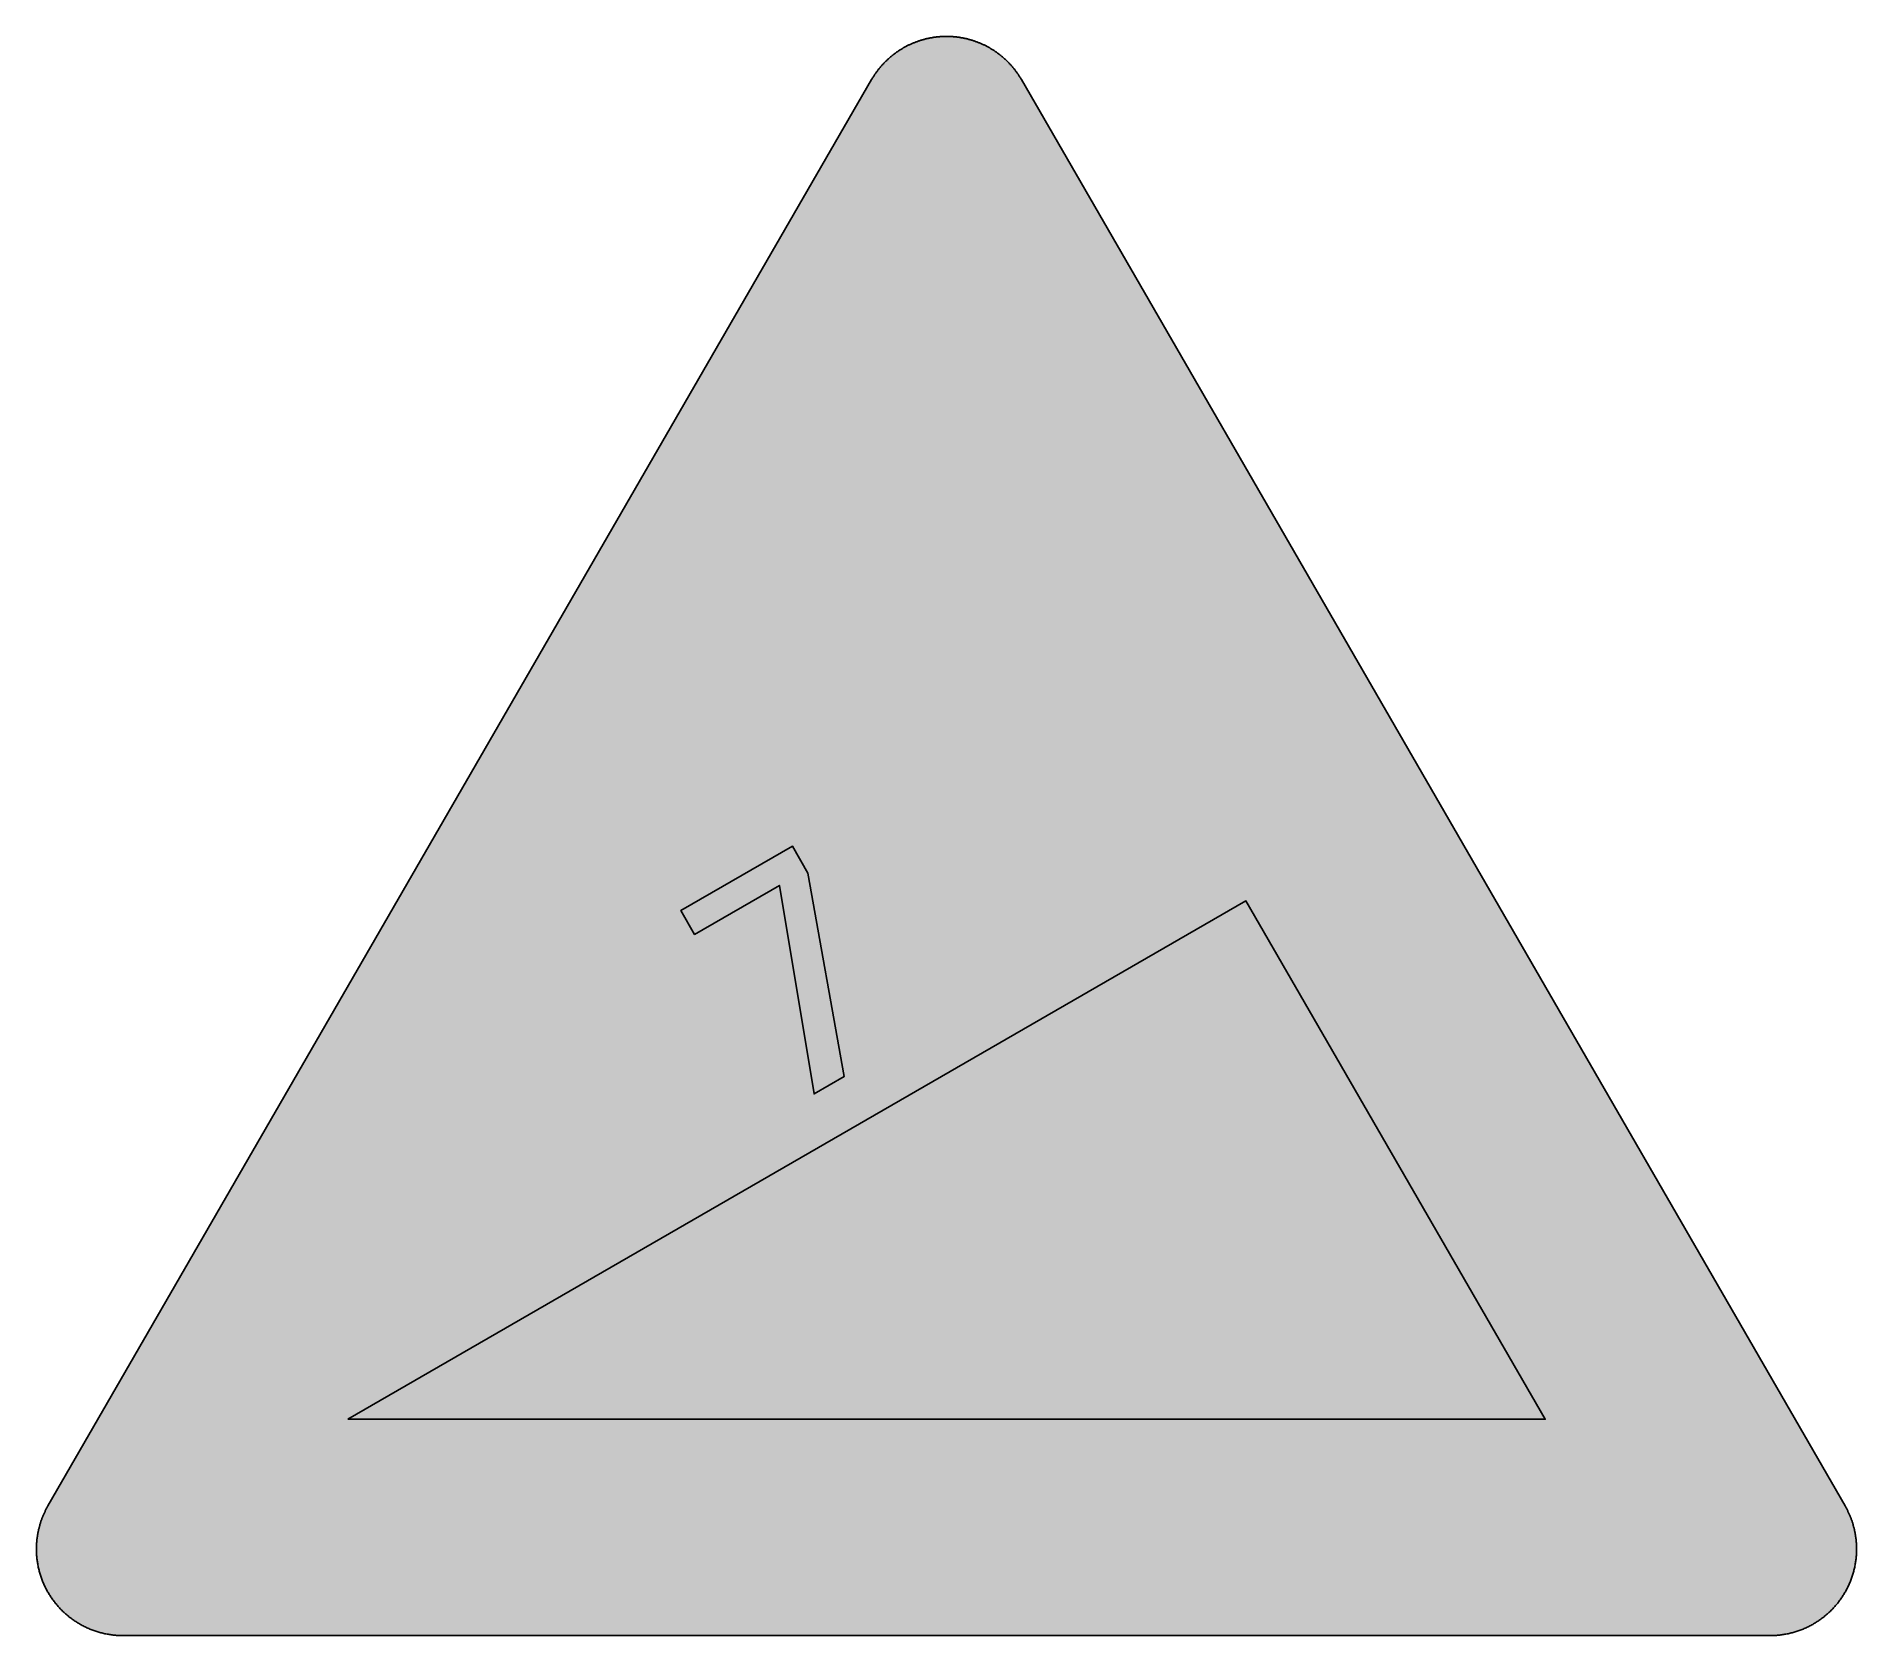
# Model space of a CAD drawing. Header units: millimetres. Extents: x 0 to 297, y 0 to 261.
import ezdxf

# ---------------------------------------------------------------- set-up
doc = ezdxf.new("R2010")
doc.units = ezdxf.units.MM

msp = doc.modelspace()

# ---------------------------------------------------------------- hatches: boundary and pattern name
for color, points in [(254, [(14.1633, 0.0526), (13.9878, 0.0533), (13.8125, 0.0559), (13.6373, 0.061), (13.462, 0.0686), (13.2893, 0.0787), (13.114, 0.0914), (12.9413, 0.1041), (12.7686, 0.1194), (12.5959, 0.1397), (12.4231, 0.16), (12.2504, 0.1803), (12.0777, 0.2057), (11.9075, 0.2337), (11.7373, 0.2616), (11.5672, 0.2921), (11.397, 0.3251), (11.2268, 0.3607), (11.0592, 0.3962), (10.8915, 0.4369), (10.7239, 0.4775), (10.5562, 0.5207), (10.3886, 0.5664), (10.2235, 0.6121), (10.0584, 0.6604), (9.8933, 0.7137), (9.7307, 0.7645), (9.5682, 0.8204), (9.4056, 0.8788), (9.2431, 0.9373), (9.083, 0.9982), (8.923, 1.0617), (8.763, 1.1252), (8.6055, 1.1938), (8.4455, 1.2624), (8.2906, 1.331), (8.1331, 1.4046), (7.9781, 1.4783), (7.8232, 1.5545), (7.6708, 1.6332), (7.5184, 1.7145), (7.366, 1.7958), (7.2161, 1.8796), (7.0663, 1.966), (6.919, 2.0549), (6.7716, 2.1438), (6.6243, 2.2352), (6.4795, 2.3266), (6.3348, 2.4232), (6.19, 2.5197), (6.0477, 2.6187), (5.908, 2.7178), (5.7683, 2.8219), (5.6286, 2.9261), (5.4915, 3.0302), (5.3543, 3.1394), (5.2197, 3.2487), (5.0851, 3.3579), (4.953, 3.4722), (4.8209, 3.5865), (4.6914, 3.7033), (4.5644, 3.8202), (4.4348, 3.9395), (4.3104, 4.0615), (4.1859, 4.1859), (4.0615, 4.3104), (3.9395, 4.4374), (3.8202, 4.5644), (3.7033, 4.6914), (3.5865, 4.8235), (3.4722, 4.953), (3.3579, 5.0876), (3.2487, 5.2197), (3.1369, 5.3543), (3.0302, 5.4915), (2.9235, 5.6286), (2.8194, 5.7683), (2.7178, 5.908), (2.6187, 6.0503), (2.5197, 6.19), (2.4232, 6.3348), (2.3266, 6.4795), (2.2352, 6.6243), (2.1438, 6.7716), (2.0523, 6.919), (1.966, 7.0663), (1.8796, 7.2161), (1.7958, 7.366), (1.7145, 7.5184), (1.6332, 7.6708), (1.5545, 7.8232), (1.4783, 7.9781), (1.4046, 8.1331), (1.331, 8.2906), (1.2598, 8.4455), (1.1913, 8.6055), (1.1252, 8.763), (1.0592, 8.923), (0.9982, 9.083), (0.9373, 9.2431), (0.8763, 9.4056), (0.8204, 9.5682), (0.7645, 9.7307), (0.7112, 9.8933), (0.6604, 10.0584), (0.6121, 10.2235), (0.5639, 10.3911), (0.5207, 10.5562), (0.4775, 10.7239), (0.4343, 10.8915), (0.3962, 11.0592), (0.3607, 11.2268), (0.3251, 11.397), (0.2921, 11.5672), (0.2616, 11.7373), (0.2311, 11.9075), (0.2057, 12.0802), (0.1803, 12.2504), (0.1575, 12.4231), (0.1372, 12.5959), (0.1194, 12.7686), (0.1041, 12.9413), (0.0889, 13.114), (0.0787, 13.2893), (0.0686, 13.462), (0.061, 13.6373), (0.0559, 13.8125), (0.0508, 13.9878), (0.0508, 14.163), (0.0508, 14.2773), (0.0533, 14.3942), (0.0559, 14.511), (0.0584, 14.6253), (0.0635, 14.7422), (0.0686, 14.859), (0.0737, 14.9733), (0.0813, 15.0901), (0.0889, 15.2044), (0.0991, 15.3187), (0.1092, 15.4356), (0.1194, 15.5499), (0.1321, 15.6642), (0.1448, 15.7785), (0.1575, 15.8953), (0.1727, 16.0096), (0.188, 16.1239), (0.2032, 16.2382), (0.221, 16.35), (0.2413, 16.4643), (0.2591, 16.5786), (0.2794, 16.6929), (0.2997, 16.8046), (0.3226, 16.9189), (0.3454, 17.0307), (0.3708, 17.145), (0.3937, 17.2568), (0.4191, 17.3685), (0.447, 17.4803), (0.475, 17.592), (0.5029, 17.7038), (0.5334, 17.8156), (0.5613, 17.9273), (0.5944, 18.0365), (0.6248, 18.1483), (0.6579, 18.2575), (0.6934, 18.3693), (0.7264, 18.4785), (0.762, 18.5877), (0.8001, 18.6969), (0.8382, 18.8062), (0.8763, 18.9128), (0.9144, 19.0221), (0.955, 19.1313), (0.9957, 19.238), (1.0389, 19.3446), (1.0795, 19.4539), (1.1252, 19.5605), (1.1684, 19.6647), (1.2141, 19.7714), (1.2598, 19.878), (1.3081, 19.9822), (1.3564, 20.0889), (1.4046, 20.193), (1.4554, 20.2971), (1.5062, 20.4013), (1.557, 20.5054), (1.6104, 20.607), (1.6637, 20.7112), (1.717, 20.8128), (1.7729, 20.9144), (1.8263, 21.016), (1.8847, 21.1176), (1.9406, 21.2192), (136.2523, 253.8501), (136.3091, 253.9492), (136.3675, 254.0483), (136.4285, 254.1473), (136.4894, 254.2464), (136.5504, 254.3454), (136.6139, 254.442), (136.6774, 254.5385), (136.7409, 254.635), (136.8044, 254.7315), (136.8704, 254.8255), (136.9365, 254.922), (137.0025, 255.016), (137.0711, 255.11), (137.1397, 255.2014), (137.2083, 255.2954), (137.2794, 255.3868), (137.3505, 255.4783), (137.4216, 255.5672), (137.4927, 255.6586), (137.5664, 255.7475), (137.6401, 255.8364), (137.7137, 255.9253), (137.7874, 256.0117), (137.8636, 256.098), (137.9398, 256.1844), (138.016, 256.2708), (138.0947, 256.3546), (138.1735, 256.4409), (138.2522, 256.5222), (138.3309, 256.606), (138.4122, 256.6899), (138.4935, 256.7711), (138.5748, 256.8524), (138.6586, 256.9312), (138.7399, 257.0124), (138.8237, 257.0912), (138.9075, 257.1699), (138.9939, 257.2461), (139.0802, 257.3249), (139.1641, 257.4011), (139.253, 257.4747), (139.3393, 257.5509), (139.4282, 257.6246), (139.5171, 257.6982), (139.606, 257.7719), (139.6949, 257.843), (139.7864, 257.9141), (139.8778, 257.9853), (139.9692, 258.0564), (140.0607, 258.125), (140.1547, 258.1935), (140.2486, 258.2596), (140.3426, 258.3282), (140.4366, 258.3942), (140.5331, 258.4602), (140.6296, 258.5237), (140.7262, 258.5872), (140.8227, 258.6507), (140.9192, 258.7142), (141.0183, 258.7752), (141.1173, 258.8362), (141.2164, 258.8946), (141.3154, 258.9555), (141.4145, 259.014), (141.5161, 259.0698), (141.6177, 259.1283), (141.7193, 259.1841), (141.8209, 259.2375), (141.9225, 259.2934), (142.0266, 259.3467), (142.1308, 259.3975), (142.2324, 259.4508), (142.3365, 259.5016), (142.4407, 259.5499), (142.5473, 259.6007), (142.6515, 259.6464), (142.7556, 259.6947), (142.8623, 259.7404), (142.969, 259.7861), (143.0757, 259.8318), (143.1823, 259.875), (143.289, 259.9182), (143.3957, 259.9588), (143.5049, 259.9995), (143.6116, 260.0401), (143.7208, 260.0808), (143.83, 260.1189), (143.9393, 260.1544), (144.0485, 260.1925), (144.1577, 260.2281), (144.2669, 260.2636), (144.3761, 260.2967), (144.4879, 260.3297), (144.5971, 260.3627), (144.7089, 260.3932), (144.8206, 260.4237), (144.9299, 260.4516), (145.0416, 260.4821), (145.1534, 260.5075), (145.2651, 260.5354), (145.3794, 260.5608), (145.4912, 260.5862), (145.603, 260.6091), (145.7173, 260.6319), (145.829, 260.6548), (145.9433, 260.6751), (146.0551, 260.6954), (146.1694, 260.7158), (146.2837, 260.7335), (146.398, 260.7513), (146.5123, 260.7666), (146.6266, 260.7818), (146.7409, 260.797), (146.8552, 260.8123), (146.9695, 260.825), (147.0838, 260.8351), (147.2006, 260.8478), (147.3149, 260.858), (147.4292, 260.8656), (147.5461, 260.8732), (147.6604, 260.8809), (147.7772, 260.8859), (147.8915, 260.8936), (148.0083, 260.8961), (148.1226, 260.9012), (148.2395, 260.9037), (148.3563, 260.9037), (148.4706, 260.9037), (148.5875, 260.9037), (148.7043, 260.9037), (148.8186, 260.9012), (148.9354, 260.8961), (149.0523, 260.8936), (149.1666, 260.8859), (149.2834, 260.8809), (149.3977, 260.8732), (149.512, 260.8656), (149.6289, 260.858), (149.7432, 260.8478), (149.8575, 260.8351), (149.9743, 260.825), (150.0886, 260.8123), (150.2029, 260.797), (150.3172, 260.7818), (150.4315, 260.7666), (150.5458, 260.7513), (150.6601, 260.7335), (150.7744, 260.7158), (150.8862, 260.6954), (151.0005, 260.6751), (151.1148, 260.6548), (151.2265, 260.6319), (151.3408, 260.6091), (151.4526, 260.5862), (151.5643, 260.5608), (151.6761, 260.5354), (151.7879, 260.5075), (151.8996, 260.4821), (152.0114, 260.4516), (152.1231, 260.4237), (152.2349, 260.3932), (152.3467, 260.3627), (152.4559, 260.3297), (152.5676, 260.2967), (152.6769, 260.2636), (152.7861, 260.2281), (152.8953, 260.1925), (153.0045, 260.1544), (153.1137, 260.1189), (153.223, 260.0808), (153.3296, 260.0401), (153.4389, 259.9995), (153.5455, 259.9588), (153.6548, 259.9182), (153.7614, 259.875), (153.8681, 259.8318), (153.9748, 259.7861), (154.0789, 259.7404), (154.1856, 259.6947), (154.2923, 259.6464), (154.3964, 259.6007), (154.5006, 259.5499), (154.6047, 259.5016), (154.7089, 259.4508), (154.813, 259.3975), (154.9171, 259.3467), (155.0187, 259.2934), (155.1203, 259.2375), (155.2245, 259.1841), (155.3261, 259.1283), (155.4251, 259.0698), (155.5267, 259.014), (155.6283, 258.9555), (155.7274, 258.8946), (155.8265, 258.8362), (155.9255, 258.7752), (156.022, 258.7142), (156.1211, 258.6507), (156.2176, 258.5872), (156.3141, 258.5237), (156.4107, 258.4602), (156.5046, 258.3942), (156.6012, 258.3282), (156.6951, 258.2596), (156.7866, 258.1935), (156.8806, 258.125), (156.972, 258.0564), (157.066, 257.9853), (157.1574, 257.9141), (157.2463, 257.843), (157.3378, 257.7719), (157.4267, 257.6982), (157.5156, 257.6246), (157.6019, 257.5509), (157.6908, 257.4747), (157.7772, 257.4011), (157.8635, 257.3249), (157.9499, 257.2461), (158.0337, 257.1699), (158.1201, 257.0912), (158.2039, 257.0124), (158.2852, 256.9312), (158.369, 256.8524), (158.4503, 256.7711), (158.5316, 256.6899), (158.6103, 256.606), (158.6916, 256.5222), (158.7703, 256.4409), (158.8491, 256.3546), (158.9253, 256.2708), (159.004, 256.1844), (159.0802, 256.098), (159.1539, 256.0117), (159.2301, 255.9253), (159.3037, 255.8364), (159.3774, 255.7475), (159.451, 255.6586), (159.5222, 255.5672), (159.5933, 255.4783), (159.6644, 255.3868), (159.7355, 255.2954), (159.8041, 255.2014), (159.8727, 255.11), (159.9387, 255.016), (160.0073, 254.922), (160.0733, 254.8255), (160.1368, 254.7315), (160.2029, 254.635), (160.2664, 254.5385), (160.3299, 254.442), (160.3908, 254.3454), (160.4543, 254.2464), (160.5153, 254.1473), (160.5737, 254.0483), (160.6347, 253.9492), (160.6906, 253.8476), (295.0023, 21.2192), (295.0591, 21.1176), (295.115, 21.016), (295.1709, 20.9144), (295.2267, 20.8128), (295.2801, 20.7112), (295.3334, 20.607), (295.3868, 20.5054), (295.4376, 20.4013), (295.4884, 20.2971), (295.5392, 20.193), (295.5874, 20.0889), (295.6357, 19.9822), (295.6814, 19.878), (295.7297, 19.7714), (295.7754, 19.6647), (295.8186, 19.5605), (295.8617, 19.4539), (295.9049, 19.3446), (295.9481, 19.238), (295.9887, 19.1313), (296.0294, 19.0221), (296.0675, 18.9128), (296.1056, 18.8062), (296.1437, 18.6969), (296.1792, 18.5877), (296.2148, 18.4785), (296.2504, 18.3693), (296.2834, 18.2575), (296.3164, 18.1483), (296.3494, 18.0365), (296.3799, 17.9273), (296.4104, 17.8156), (296.4409, 17.7038), (296.4688, 17.592), (296.4967, 17.4803), (296.5221, 17.3685), (296.5475, 17.2568), (296.5729, 17.145), (296.5958, 17.0307), (296.6212, 16.9189), (296.6415, 16.8046), (296.6644, 16.6929), (296.6822, 16.5786), (296.7025, 16.4643), (296.7203, 16.35), (296.738, 16.2382), (296.7558, 16.1239), (296.7711, 16.0096), (296.7838, 15.8953), (296.799, 15.7785), (296.8117, 15.6642), (296.8244, 15.5499), (296.8346, 15.4356), (296.8447, 15.3187), (296.8523, 15.2044), (296.86, 15.0901), (296.8676, 14.9733), (296.8752, 14.859), (296.8803, 14.7422), (296.8828, 14.6253), (296.8879, 14.511), (296.8904, 14.3942), (296.8904, 14.2773), (296.8904, 14.163), (296.8904, 13.9878), (296.8879, 13.8125), (296.8828, 13.6373), (296.8752, 13.462), (296.865, 13.2893), (296.8523, 13.114), (296.8396, 12.9413), (296.8219, 12.7686), (296.8041, 12.5959), (296.7838, 12.4231), (296.7609, 12.2504), (296.738, 12.0802), (296.7101, 11.9075), (296.6822, 11.7373), (296.6517, 11.5672), (296.6187, 11.397), (296.5831, 11.2268), (296.545, 11.0592), (296.5069, 10.8915), (296.4663, 10.7239), (296.4231, 10.5562), (296.3774, 10.3911), (296.3316, 10.2235), (296.2808, 10.0584), (296.23, 9.8933), (296.1767, 9.7307), (296.1234, 9.5682), (296.0649, 9.4056), (296.0065, 9.2431), (295.9456, 9.083), (295.8821, 8.923), (295.8186, 8.763), (295.75, 8.6055), (295.6814, 8.4455), (295.6103, 8.2906), (295.5392, 8.1331), (295.463, 7.9781), (295.3868, 7.8232), (295.3106, 7.6708), (295.2293, 7.5184), (295.148, 7.366), (295.0642, 7.2161), (294.9778, 7.0663), (294.8889, 6.919), (294.8, 6.7716), (294.7086, 6.6243), (294.6146, 6.4795), (294.5206, 6.3348), (294.4241, 6.19), (294.325, 6.0503), (294.226, 5.908), (294.1218, 5.7683), (294.0177, 5.6286), (293.9136, 5.4915), (293.8043, 5.3543), (293.6951, 5.2197), (293.5859, 5.0876), (293.4716, 4.953), (293.3573, 4.8235), (293.2405, 4.6914), (293.1236, 4.5644), (293.0042, 4.4374), (292.8823, 4.3104), (292.7579, 4.1859), (292.6334, 4.0615), (292.5089, 3.9395), (292.3794, 3.8202), (292.2524, 3.7033), (292.1203, 3.5865), (291.9908, 3.4722), (291.8562, 3.3579), (291.7241, 3.2487), (291.5895, 3.1394), (291.4523, 3.0302), (291.3151, 2.9261), (291.1754, 2.8219), (291.0357, 2.7178), (290.8935, 2.6187), (290.7513, 2.5197), (290.609, 2.4232), (290.4642, 2.3266), (290.3195, 2.2352), (290.1721, 2.1438), (290.0248, 2.0549), (289.8775, 1.966), (289.7276, 1.8796), (289.5778, 1.7958), (289.4254, 1.7145), (289.273, 1.6332), (289.118, 1.5545), (288.9656, 1.4783), (288.8107, 1.4046), (288.6532, 1.331), (288.4957, 1.2624), (288.3383, 1.1938), (288.1808, 1.1252), (288.0208, 1.0617), (287.8607, 0.9982), (287.7007, 0.9373), (287.5382, 0.8788), (287.3756, 0.8204), (287.213, 0.7645), (287.0479, 0.7137), (286.8854, 0.6604), (286.7203, 0.6121), (286.5526, 0.5664), (286.3875, 0.5207), (286.2199, 0.4775), (286.0523, 0.4369), (285.8846, 0.3962), (285.7144, 0.3607), (285.5468, 0.3251), (285.3766, 0.2921), (285.2064, 0.2616), (285.0363, 0.2337), (284.8635, 0.2057), (284.6934, 0.1803), (284.5206, 0.16), (284.3479, 0.1397), (284.1752, 0.1194), (284.0025, 0.1041), (283.8272, 0.0914), (283.6545, 0.0787), (283.4792, 0.0686), (283.3065, 0.061), (283.1313, 0.0559), (282.956, 0.0533), (282.7807, 0.0508)]), (59, [(125.8729, 124.4233), (123.3329, 128.8232), (105.1401, 118.3199), (107.3891, 114.4242), (121.2289, 122.4153), (126.8748, 88.4012), (131.7777, 91.2333)]), (59, [(50.8261, 35.3304), (197.2966, 119.8965), (246.1204, 35.3304)])]:
    msp.add_hatch(color=color).paths.add_polyline_path(points)
h = msp.add_hatch(color=22)
h.paths.add_polyline_path([(14.1633, 5.3442), (13.9344, 5.3467), (13.7084, 5.3543), (13.4849, 5.3696), (13.2613, 5.3873), (13.0378, 5.4127), (12.8194, 5.4458), (12.6009, 5.4813), (12.385, 5.522), (12.1717, 5.5677), (11.9583, 5.621), (11.7475, 5.6769), (11.5392, 5.7404), (11.3335, 5.8064), (11.1303, 5.8776), (10.9296, 5.9538), (10.729, 6.035), (10.5334, 6.1214), (10.3378, 6.2128), (10.1473, 6.3068), (9.9593, 6.4084), (9.7714, 6.5126), (9.5885, 6.6192), (9.4082, 6.7335), (9.2304, 6.8504), (9.0576, 6.9698), (8.8849, 7.0942), (8.7173, 7.2238), (8.5522, 7.3584), (8.3896, 7.493), (8.2321, 7.6352), (8.0772, 7.7775), (7.9273, 7.9273), (7.7775, 8.0772), (7.6352, 8.2321), (7.493, 8.3922), (7.3558, 8.5522), (7.2238, 8.7173), (7.0942, 8.8849), (6.9698, 9.0576), (6.8504, 9.2329), (6.7335, 9.4082), (6.6192, 9.5885), (6.5126, 9.7739), (6.4084, 9.9593), (6.3068, 10.1473), (6.2128, 10.3403), (6.1214, 10.5334), (6.035, 10.729), (5.9538, 10.9296), (5.8776, 11.1303), (5.8064, 11.3335), (5.7404, 11.5392), (5.6769, 11.7475), (5.621, 11.9583), (5.5677, 12.1717), (5.522, 12.385), (5.4813, 12.6009), (5.4432, 12.8194), (5.4127, 13.0404), (5.3873, 13.2613), (5.3696, 13.4849), (5.3543, 13.7084), (5.3467, 13.9344), (5.3416, 14.163), (5.3442, 14.2342), (5.3442, 14.3078), (5.3442, 14.3789), (5.3467, 14.4526), (5.3492, 14.5237), (5.3543, 14.5974), (5.3569, 14.6685), (5.3619, 14.7422), (5.367, 14.8133), (5.3721, 14.8869), (5.3797, 14.9581), (5.3848, 15.0292), (5.3924, 15.1003), (5.4, 15.174), (5.4102, 15.2451), (5.4178, 15.3162), (5.428, 15.3873), (5.4381, 15.4584), (5.4483, 15.5296), (5.461, 15.6007), (5.4737, 15.6718), (5.4864, 15.7429), (5.4991, 15.814), (5.5118, 15.8852), (5.527, 15.9563), (5.5423, 16.0249), (5.5575, 16.096), (5.5728, 16.1671), (5.5905, 16.2357), (5.6083, 16.3068), (5.6261, 16.3754), (5.6439, 16.444), (5.6617, 16.5151), (5.682, 16.5837), (5.7023, 16.6522), (5.7226, 16.7208), (5.7429, 16.7919), (5.7658, 16.8605), (5.7887, 16.9266), (5.8115, 16.9951), (5.8344, 17.0637), (5.8572, 17.1323), (5.8826, 17.2009), (5.908, 17.2669), (5.9334, 17.3355), (5.9588, 17.4015), (5.9868, 17.4676), (6.0147, 17.5362), (6.0427, 17.6022), (6.0706, 17.6682), (6.0985, 17.7343), (6.129, 17.8003), (6.1595, 17.8664), (6.19, 17.9299), (6.2205, 17.9959), (6.2509, 18.0619), (6.284, 18.1254), (6.317, 18.1915), (6.35, 18.255), (6.383, 18.3185), (6.4186, 18.382), (6.4541, 18.4455), (6.4897, 18.509), (6.5253, 18.5725), (140.8356, 251.2042), (140.909, 251.3305), (140.9852, 251.4549), (141.064, 251.5794), (141.1453, 251.7013), (141.2265, 251.8232), (141.3129, 251.9426), (141.3967, 252.0594), (141.4856, 252.1763), (141.5745, 252.2906), (141.666, 252.4023), (141.7599, 252.5141), (141.8539, 252.6233), (141.9504, 252.73), (142.0495, 252.8367), (142.1486, 252.9408), (142.2502, 253.0424), (142.3518, 253.144), (142.4559, 253.2431), (142.5626, 253.3396), (142.6693, 253.4336), (142.7785, 253.5276), (142.8877, 253.619), (142.9995, 253.7104), (143.1112, 253.7968), (143.2255, 253.8832), (143.3424, 253.967), (143.4592, 254.0483), (143.576, 254.1295), (143.6954, 254.2083), (143.8173, 254.2845), (143.9393, 254.3581), (144.0612, 254.4318), (144.1856, 254.5004), (144.3126, 254.569), (144.4371, 254.635), (144.5666, 254.701), (144.6936, 254.762), (144.8232, 254.823), (144.9553, 254.8814), (145.0848, 254.9373), (145.2194, 254.9906), (145.3515, 255.0414), (145.4861, 255.0922), (145.6207, 255.1405), (145.7579, 255.1836), (145.8951, 255.2268), (146.0322, 255.2675), (146.1694, 255.3081), (146.3091, 255.3437), (146.4488, 255.3792), (146.591, 255.4097), (146.7307, 255.4402), (146.873, 255.4681), (147.0152, 255.491), (147.16, 255.5138), (147.3022, 255.5342), (147.447, 255.5519), (147.5918, 255.5697), (147.7391, 255.5824), (147.8839, 255.5926), (148.0312, 255.6027), (148.176, 255.6078), (148.3233, 255.6104), (148.4706, 255.6129), (148.6179, 255.6104), (148.7653, 255.6078), (148.9126, 255.6027), (149.0599, 255.5926), (149.2047, 255.5824), (149.3495, 255.5697), (149.4942, 255.5519), (149.639, 255.5342), (149.7838, 255.5138), (149.926, 255.491), (150.0683, 255.4681), (150.2105, 255.4402), (150.3528, 255.4097), (150.4925, 255.3792), (150.6347, 255.3437), (150.7719, 255.3081), (150.9116, 255.2675), (151.0487, 255.2268), (151.1859, 255.1836), (151.323, 255.1405), (151.4577, 255.0922), (151.5923, 255.0414), (151.7244, 254.9906), (151.8564, 254.9373), (151.9885, 254.8814), (152.1206, 254.823), (152.2501, 254.762), (152.3771, 254.701), (152.5041, 254.635), (152.6311, 254.569), (152.7581, 254.5004), (152.8801, 254.4318), (153.0045, 254.3581), (153.1264, 254.2845), (153.2458, 254.2083), (153.3652, 254.1295), (153.4846, 254.0483), (153.6014, 253.967), (153.7157, 253.8832), (153.83, 253.7968), (153.9443, 253.7104), (154.0561, 253.619), (154.1653, 253.5276), (154.2745, 253.4336), (154.3812, 253.3396), (154.4879, 253.2431), (154.592, 253.144), (154.6936, 253.0424), (154.7952, 252.9408), (154.8943, 252.8367), (154.9933, 252.73), (155.0899, 252.6233), (155.1838, 252.5141), (155.2778, 252.4023), (155.3693, 252.2906), (155.4582, 252.1763), (155.5471, 252.0594), (155.6334, 251.9426), (155.7172, 251.8232), (155.7985, 251.7013), (155.8798, 251.5794), (155.9585, 251.4549), (156.0347, 251.3305), (156.1109, 251.2035), (290.4201, 18.5734), (290.4541, 18.509), (290.4896, 18.4455), (290.5252, 18.382), (290.5608, 18.3185), (290.5938, 18.255), (290.6268, 18.1915), (290.6598, 18.1254), (290.6903, 18.0619), (290.7233, 17.9959), (290.7538, 17.9299), (290.7843, 17.8664), (290.8148, 17.8003), (290.8452, 17.7343), (290.8732, 17.6682), (290.9011, 17.6022), (290.9291, 17.5362), (290.957, 17.4676), (290.9824, 17.4015), (291.0103, 17.3355), (291.0357, 17.2669), (291.0611, 17.2009), (291.084, 17.1323), (291.1094, 17.0637), (291.1323, 16.9951), (291.1551, 16.9266), (291.178, 16.8605), (291.1983, 16.7919), (291.2212, 16.7208), (291.2415, 16.6522), (291.2618, 16.5837), (291.2796, 16.5151), (291.2999, 16.444), (291.3177, 16.3754), (291.3355, 16.3068), (291.3532, 16.2357), (291.3685, 16.1671), (291.3863, 16.096), (291.4015, 16.0249), (291.4167, 15.9563), (291.4294, 15.8852), (291.4447, 15.814), (291.4574, 15.7429), (291.4701, 15.6718), (291.4828, 15.6007), (291.4929, 15.5296), (291.5031, 15.4584), (291.5133, 15.3873), (291.5234, 15.3162), (291.5336, 15.2451), (291.5412, 15.174), (291.5488, 15.1003), (291.5564, 15.0292), (291.5641, 14.9581), (291.5691, 14.8869), (291.5768, 14.8133), (291.5818, 14.7422), (291.5844, 14.6685), (291.5895, 14.5974), (291.592, 14.5237), (291.5945, 14.4526), (291.5971, 14.3789), (291.5996, 14.3078), (291.5996, 14.2342), (291.5996, 14.163), (291.5971, 13.9344), (291.5895, 13.7084), (291.5742, 13.4849), (291.5539, 13.2613), (291.5285, 13.0404), (291.498, 12.8194), (291.4625, 12.6009), (291.4218, 12.385), (291.3736, 12.1717), (291.3228, 11.9583), (291.2643, 11.7475), (291.2034, 11.5392), (291.1373, 11.3335), (291.0637, 11.1303), (290.9875, 10.9296), (290.9062, 10.729), (290.8198, 10.5334), (290.7309, 10.3403), (290.6344, 10.1473), (290.5354, 9.9593), (290.4312, 9.7739), (290.322, 9.5885), (290.2102, 9.4082), (290.0934, 9.2329), (289.974, 9.0576), (289.847, 8.8849), (289.72, 8.7173), (289.5854, 8.5522), (289.4482, 8.3922), (289.3085, 8.2321), (289.1638, 8.0772), (289.0164, 7.9273), (288.8666, 7.7775), (288.7116, 7.6352), (288.5516, 7.493), (288.3916, 7.3584), (288.2265, 7.2238), (288.0563, 7.0942), (287.8861, 6.9698), (287.7109, 6.8504), (287.5331, 6.7335), (287.3527, 6.6192), (287.1699, 6.5126), (286.9844, 6.4084), (286.7965, 6.3068), (286.6034, 6.2128), (286.4104, 6.1214), (286.2148, 6.035), (286.0142, 5.9538), (285.8135, 5.8776), (285.6103, 5.8064), (285.4046, 5.7404), (285.1963, 5.6769), (284.9855, 5.621), (284.7721, 5.5677), (284.5587, 5.522), (284.3428, 5.4813), (284.1244, 5.4458), (283.9034, 5.4127), (283.6824, 5.3873), (283.4589, 5.3696), (283.2354, 5.3543), (283.0093, 5.3467), (282.7807, 5.3442)])
h.paths.add_polyline_path([(44.716, 31.8026), (148.4725, 211.5167), (252.2305, 31.8026)], flags=16)
h = msp.add_hatch(color=59)
h.paths.add_polyline_path([(157.0221, 148.5787), (152.4385, 145.9329), (149.9704, 101.7365), (154.5537, 104.3824)])
edge = h.paths.add_edge_path(flags=16)
edge.add_line((136.6587, 127.229), (136.5936, 127.3378))
edge.add_line((136.5936, 127.3378), (136.5326, 127.447))
edge.add_line((136.5326, 127.447), (136.4717, 127.5588))
edge.add_line((136.4717, 127.5588), (136.4132, 127.668))
edge.add_line((136.4132, 127.668), (136.3548, 127.7798))
edge.add_line((136.3548, 127.7798), (136.2989, 127.889))
edge.add_line((136.2989, 127.889), (136.2431, 128.0008))
edge.add_line((136.2431, 128.0008), (136.1872, 128.1125))
edge.add_line((136.1872, 128.1125), (136.1364, 128.2217))
edge.add_line((136.1364, 128.2217), (136.0856, 128.3335))
edge.add_line((136.0856, 128.3335), (136.0348, 128.4453))
edge.add_line((136.0348, 128.4453), (135.9891, 128.557))
edge.add_line((135.9891, 128.557), (135.9433, 128.6688))
edge.add_line((135.9433, 128.6688), (135.8976, 128.7805))
edge.add_line((135.8976, 128.7805), (135.857, 128.8923))
edge.add_line((135.857, 128.8923), (135.8163, 129.0015))
edge.add_line((135.8163, 129.0015), (135.7782, 129.1133))
edge.add_line((135.7782, 129.1133), (135.7427, 129.225))
edge.add_line((135.7427, 129.225), (135.7097, 129.3343))
edge.add_line((135.7097, 129.3343), (135.6766, 129.446))
edge.add_line((135.6766, 129.446), (135.6487, 129.5578))
edge.add_line((135.6487, 129.5578), (135.6208, 129.667))
edge.add_line((135.6208, 129.667), (135.5979, 129.7762))
edge.add_line((135.5979, 129.7762), (135.575, 129.888))
edge.add_line((135.575, 129.888), (135.5573, 129.9972))
edge.add_line((135.5573, 129.9972), (135.5395, 130.1064))
edge.add_line((135.5395, 130.1064), (135.5268, 130.2156))
edge.add_line((135.5268, 130.2156), (135.5141, 130.3223))
edge.add_line((135.5141, 130.3223), (135.5065, 130.4315))
edge.add_line((135.5065, 130.4315), (135.5014, 130.5382))
edge.add_line((135.5014, 130.5382), (135.4988, 130.6474))
edge.add_line((135.4988, 130.6474), (135.4988, 130.7541))
edge.add_line((135.4988, 130.7541), (135.5039, 130.8583))
edge.add_line((135.5039, 130.8583), (135.5115, 130.9649))
edge.add_line((135.5115, 130.9649), (135.5217, 131.0716))
edge.add_line((135.5217, 131.0716), (135.5344, 131.1758))
edge.add_line((135.5344, 131.1758), (135.5522, 131.2799))
edge.add_line((135.5522, 131.2799), (135.5725, 131.3815))
edge.add_line((135.5725, 131.3815), (135.5954, 131.4856))
edge.add_line((135.5954, 131.4856), (135.6233, 131.5872))
edge.add_line((135.6233, 131.5872), (135.6538, 131.6888))
edge.add_line((135.6538, 131.6888), (135.6868, 131.7904))
edge.add_line((135.6868, 131.7904), (135.7274, 131.8895))
edge.add_line((135.7274, 131.8895), (135.7681, 131.9886))
edge.add_line((135.7681, 131.9886), (135.8138, 132.0876))
edge.add_line((135.8138, 132.0876), (135.8646, 132.1841))
edge.add_line((135.8646, 132.1841), (135.9179, 132.2832))
edge.add_line((135.9179, 132.2832), (135.9764, 132.3772))
edge.add_line((135.9764, 132.3772), (136.0399, 132.4737))
edge.add_line((136.0399, 132.4737), (136.1059, 132.5677))
edge.add_line((136.1059, 132.5677), (136.177, 132.6617))
edge.add_line((136.177, 132.6617), (136.2532, 132.7531))
edge.add_line((136.2532, 132.7531), (136.332, 132.8445))
edge.add_line((136.332, 132.8445), (136.4158, 132.9334))
edge.add_line((136.4158, 132.9334), (136.5047, 133.0223))
edge.add_line((136.5047, 133.0223), (136.5987, 133.1112))
edge.add_line((136.5987, 133.1112), (136.6977, 133.1976))
edge.add_line((136.6977, 133.1976), (136.7993, 133.284))
edge.add_line((136.7993, 133.284), (136.906, 133.3703))
edge.add_line((136.906, 133.3703), (137.0203, 133.4541))
edge.add_line((137.0203, 133.4541), (137.1371, 133.5354))
edge.add_line((137.1371, 133.5354), (137.2591, 133.6167))
edge.add_line((137.2591, 133.6167), (137.3861, 133.698))
edge.add_line((137.3861, 133.698), (137.5207, 133.7767))
edge.add_line((137.5207, 133.7767), (137.6553, 133.8504))
edge.add_line((137.6553, 133.8504), (137.7874, 133.9215))
edge.add_line((137.7874, 133.9215), (137.9195, 133.9875))
edge.add_line((137.9195, 133.9875), (138.049, 134.0485))
edge.add_line((138.049, 134.0485), (138.1785, 134.1018))
edge.add_line((138.1785, 134.1018), (138.3055, 134.1526))
edge.add_line((138.3055, 134.1526), (138.43, 134.1984))
edge.add_line((138.43, 134.1984), (138.5545, 134.2415))
edge.add_line((138.5545, 134.2415), (138.6764, 134.2771))
edge.add_line((138.6764, 134.2771), (138.7983, 134.3101))
edge.add_line((138.7983, 134.3101), (138.9177, 134.3355))
edge.add_line((138.9177, 134.3355), (139.0345, 134.3584))
edge.add_line((139.0345, 134.3584), (139.1514, 134.3787))
edge.add_line((139.1514, 134.3787), (139.2682, 134.3914))
edge.add_line((139.2682, 134.3914), (139.3825, 134.4016))
edge.add_line((139.3825, 134.4016), (139.4943, 134.4092))
edge.add_line((139.4943, 134.4092), (139.606, 134.4117))
edge.add_line((139.606, 134.4117), (139.7152, 134.4092))
edge.add_line((139.7152, 134.4092), (139.8245, 134.4041))
edge.add_line((139.8245, 134.4041), (139.9311, 134.3939))
edge.add_line((139.9311, 134.3939), (140.0378, 134.3787))
edge.add_line((140.0378, 134.3787), (140.1445, 134.3635))
edge.add_line((140.1445, 134.3635), (140.2461, 134.3406))
edge.add_line((140.2461, 134.3406), (140.3502, 134.3177))
edge.add_line((140.3502, 134.3177), (140.4493, 134.2898))
edge.add_line((140.4493, 134.2898), (140.5509, 134.2568))
edge.add_line((140.5509, 134.2568), (140.65, 134.2238))
edge.add_line((140.65, 134.2238), (140.7465, 134.1857))
edge.add_line((140.7465, 134.1857), (140.843, 134.1425))
edge.add_line((140.843, 134.1425), (140.937, 134.0993))
edge.add_line((140.937, 134.0993), (141.031, 134.051))
edge.add_line((141.031, 134.051), (141.1249, 134.0002))
edge.add_line((141.1249, 134.0002), (141.2164, 133.9469))
edge.add_line((141.2164, 133.9469), (141.3078, 133.891))
edge.add_line((141.3078, 133.891), (141.3967, 133.8326))
edge.add_line((141.3967, 133.8326), (141.4856, 133.7716))
edge.add_line((141.4856, 133.7716), (141.572, 133.7056))
edge.add_line((141.572, 133.7056), (141.6583, 133.6396))
edge.add_line((141.6583, 133.6396), (141.7447, 133.571))
edge.add_line((141.7447, 133.571), (141.8285, 133.4973))
edge.add_line((141.8285, 133.4973), (141.9123, 133.4237))
edge.add_line((141.9123, 133.4237), (141.9936, 133.3475))
edge.add_line((141.9936, 133.3475), (142.0749, 133.2687))
edge.add_line((142.0749, 133.2687), (142.1562, 133.1874))
edge.add_line((142.1562, 133.1874), (142.2349, 133.1036))
edge.add_line((142.2349, 133.1036), (142.3137, 133.0198))
edge.add_line((142.3137, 133.0198), (142.3899, 132.9309))
edge.add_line((142.3899, 132.9309), (142.4661, 132.842))
edge.add_line((142.4661, 132.842), (142.5423, 132.7531))
edge.add_line((142.5423, 132.7531), (142.6185, 132.6591))
edge.add_line((142.6185, 132.6591), (142.6921, 132.5651))
edge.add_line((142.6921, 132.5651), (142.7632, 132.4712))
edge.add_line((142.7632, 132.4712), (142.8369, 132.3721))
edge.add_line((142.8369, 132.3721), (142.908, 132.273))
edge.add_line((142.908, 132.273), (142.9766, 132.174))
edge.add_line((142.9766, 132.174), (143.0477, 132.0724))
edge.add_line((143.0477, 132.0724), (143.1163, 131.9708))
edge.add_line((143.1163, 131.9708), (143.1849, 131.8666))
edge.add_line((143.1849, 131.8666), (143.2509, 131.7625))
edge.add_line((143.2509, 131.7625), (143.317, 131.6558))
edge.add_line((143.317, 131.6558), (143.383, 131.5491))
edge.add_line((143.383, 131.5491), (143.449, 131.4425))
edge.add_line((143.449, 131.4425), (143.5125, 131.3332))
edge.add_line((143.5125, 131.3332), (143.576, 131.224))
edge.add_line((143.576, 131.224), (143.6395, 131.1148))
edge.add_line((143.6395, 131.1148), (143.7005, 131.0056))
edge.add_line((143.7005, 131.0056), (143.7615, 130.8938))
edge.add_line((143.7615, 130.8938), (143.8224, 130.7846))
edge.add_line((143.8224, 130.7846), (143.8808, 130.6728))
edge.add_line((143.8808, 130.6728), (143.9367, 130.5636))
edge.add_line((143.9367, 130.5636), (143.9926, 130.4519))
edge.add_line((143.9926, 130.4519), (144.0459, 130.3401))
edge.add_line((144.0459, 130.3401), (144.0993, 130.2309))
edge.add_line((144.0993, 130.2309), (144.1526, 130.1191))
edge.add_line((144.1526, 130.1191), (144.2009, 130.0074))
edge.add_line((144.2009, 130.0074), (144.2491, 129.8981))
edge.add_line((144.2491, 129.8981), (144.2949, 129.7864))
edge.add_line((144.2949, 129.7864), (144.3406, 129.6746))
edge.add_line((144.3406, 129.6746), (144.3838, 129.5654))
edge.add_line((144.3838, 129.5654), (144.4244, 129.4536))
edge.add_line((144.4244, 129.4536), (144.4625, 129.3419))
edge.add_line((144.4625, 129.3419), (144.4981, 129.2327))
edge.add_line((144.4981, 129.2327), (144.5336, 129.1209))
edge.add_line((144.5336, 129.1209), (144.5666, 129.0117))
edge.add_line((144.5666, 129.0117), (144.5971, 128.9025))
edge.add_line((144.5971, 128.9025), (144.6251, 128.7907))
edge.add_line((144.6251, 128.7907), (144.6479, 128.6815))
edge.add_line((144.6479, 128.6815), (144.6708, 128.5723))
edge.add_line((144.6708, 128.5723), (144.6911, 128.463))
edge.add_line((144.6911, 128.463), (144.7089, 128.3564))
edge.add_line((144.7089, 128.3564), (144.7241, 128.2471))
edge.add_line((144.7241, 128.2471), (144.7368, 128.1379))
edge.add_line((144.7368, 128.1379), (144.747, 128.0312))
edge.add_line((144.747, 128.0312), (144.7521, 127.9246))
edge.add_line((144.7521, 127.9246), (144.7571, 127.8179))
edge.add_line((144.7571, 127.8179), (144.7571, 127.7112))
edge.add_line((144.7571, 127.7112), (144.7546, 127.6071))
edge.add_line((144.7546, 127.6071), (144.747, 127.5004))
edge.add_line((144.747, 127.5004), (144.7394, 127.3962))
edge.add_line((144.7394, 127.3962), (144.7267, 127.2921))
edge.add_line((144.7267, 127.2921), (144.7114, 127.188))
edge.add_line((144.7114, 127.188), (144.6911, 127.0864))
edge.add_line((144.6911, 127.0864), (144.6682, 126.9822))
edge.add_line((144.6682, 126.9822), (144.6428, 126.8806))
edge.add_line((144.6428, 126.8806), (144.6124, 126.7816))
edge.add_line((144.6124, 126.7816), (144.5793, 126.68))
edge.add_line((144.5793, 126.68), (144.5412, 126.5809))
edge.add_line((144.5412, 126.5809), (144.5006, 126.4818))
edge.add_line((144.5006, 126.4818), (144.4549, 126.3853))
edge.add_line((144.4549, 126.3853), (144.4066, 126.2863))
edge.add_line((144.4066, 126.2863), (144.3533, 126.1923))
edge.add_line((144.3533, 126.1923), (144.2949, 126.0958))
edge.add_line((144.2949, 126.0958), (144.2339, 126.0018))
edge.add_line((144.2339, 126.0018), (144.1679, 125.9078))
edge.add_line((144.1679, 125.9078), (144.0967, 125.8138))
edge.add_line((144.0967, 125.8138), (144.0231, 125.7224))
edge.add_line((144.0231, 125.7224), (143.9443, 125.6309))
edge.add_line((143.9443, 125.6309), (143.8605, 125.542))
edge.add_line((143.8605, 125.542), (143.7716, 125.4531))
edge.add_line((143.7716, 125.4531), (143.6776, 125.3642))
edge.add_line((143.6776, 125.3642), (143.5811, 125.2779))
edge.add_line((143.5811, 125.2779), (143.4795, 125.1915))
edge.add_line((143.4795, 125.1915), (143.3703, 125.1077))
edge.add_line((143.3703, 125.1077), (143.2585, 125.0239))
edge.add_line((143.2585, 125.0239), (143.1417, 124.9426))
edge.add_line((143.1417, 124.9426), (143.0198, 124.8613))
edge.add_line((143.0198, 124.8613), (142.8928, 124.78))
edge.add_line((142.8928, 124.78), (142.7582, 124.7013))
edge.add_line((142.7582, 124.7013), (142.6261, 124.6251))
edge.add_line((142.6261, 124.6251), (142.4915, 124.5565))
edge.add_line((142.4915, 124.5565), (142.3594, 124.4905))
edge.add_line((142.3594, 124.4905), (142.2298, 124.4295))
edge.add_line((142.2298, 124.4295), (142.1003, 124.3736))
edge.add_line((142.1003, 124.3736), (141.9733, 124.3228))
edge.add_line((141.9733, 124.3228), (141.8488, 124.2771))
edge.add_line((141.8488, 124.2771), (141.7244, 124.2365))
edge.add_line((141.7244, 124.2365), (141.5999, 124.1984))
edge.add_line((141.5999, 124.1984), (141.478, 124.1679))
edge.add_line((141.478, 124.1679), (141.3586, 124.14))
edge.add_line((141.3586, 124.14), (141.2392, 124.1171))
edge.add_line((141.2392, 124.1171), (141.1224, 124.0968))
edge.add_line((141.1224, 124.0968), (141.0056, 124.0815))
edge.add_line((141.0056, 124.0815), (140.8913, 124.0714))
edge.add_line((140.8913, 124.0714), (140.777, 124.0638))
edge.add_line((140.777, 124.0638), (140.6652, 124.0612))
edge.add_line((140.6652, 124.0612), (140.5534, 124.0638))
edge.add_line((140.5534, 124.0638), (140.4442, 124.0688))
edge.add_line((140.4442, 124.0688), (140.3375, 124.079))
edge.add_line((140.3375, 124.079), (140.2283, 124.0917))
edge.add_line((140.2283, 124.0917), (140.1242, 124.1095))
edge.add_line((140.1242, 124.1095), (140.02, 124.1298))
edge.add_line((140.02, 124.1298), (139.9159, 124.1527))
edge.add_line((139.9159, 124.1527), (139.8143, 124.1806))
edge.add_line((139.8143, 124.1806), (139.7127, 124.2111))
edge.add_line((139.7127, 124.2111), (139.6136, 124.2441))
edge.add_line((139.6136, 124.2441), (139.5146, 124.2822))
edge.add_line((139.5146, 124.2822), (139.4181, 124.3228))
edge.add_line((139.4181, 124.3228), (139.3215, 124.366))
edge.add_line((139.3215, 124.366), (139.225, 124.4143))
edge.add_line((139.225, 124.4143), (139.131, 124.4625))
edge.add_line((139.131, 124.4625), (139.0396, 124.5159))
edge.add_line((139.0396, 124.5159), (138.9482, 124.5718))
edge.add_line((138.9482, 124.5718), (138.8567, 124.6302))
edge.add_line((138.8567, 124.6302), (138.7678, 124.6911))
edge.add_line((138.7678, 124.6911), (138.6789, 124.7546))
edge.add_line((138.6789, 124.7546), (138.59, 124.8207))
edge.add_line((138.59, 124.8207), (138.5062, 124.8918))
edge.add_line((138.5062, 124.8918), (138.4198, 124.9629))
edge.add_line((138.4198, 124.9629), (138.336, 125.0366))
edge.add_line((138.336, 125.0366), (138.2522, 125.1128))
edge.add_line((138.2522, 125.1128), (138.1709, 125.189))
edge.add_line((138.1709, 125.189), (138.0896, 125.2703))
edge.add_line((138.0896, 125.2703), (138.0084, 125.3541))
edge.add_line((138.0084, 125.3541), (137.9296, 125.4379))
edge.add_line((137.9296, 125.4379), (137.8509, 125.5243))
edge.add_line((137.8509, 125.5243), (137.7747, 125.6132))
edge.add_line((137.7747, 125.6132), (137.6985, 125.7021))
edge.add_line((137.6985, 125.7021), (137.6223, 125.796))
edge.add_line((137.6223, 125.796), (137.5486, 125.8875))
edge.add_line((137.5486, 125.8875), (137.475, 125.984))
edge.add_line((137.475, 125.984), (137.4013, 126.0805))
edge.add_line((137.4013, 126.0805), (137.3302, 126.1796))
edge.add_line((137.3302, 126.1796), (137.2591, 126.2786))
edge.add_line((137.2591, 126.2786), (137.1879, 126.3802))
edge.add_line((137.1879, 126.3802), (137.1194, 126.4818))
edge.add_line((137.1194, 126.4818), (137.0508, 126.586))
edge.add_line((137.0508, 126.586), (136.9822, 126.6901))
edge.add_line((136.9822, 126.6901), (136.9162, 126.7968))
edge.add_line((136.9162, 126.7968), (136.8501, 126.9035))
edge.add_line((136.8501, 126.9035), (136.7866, 127.0102))
edge.add_line((136.7866, 127.0102), (136.7206, 127.1194))
edge.add_line((136.7206, 127.1194), (136.6571, 127.2286))
edge = h.paths.add_edge_path(flags=16)
edge.add_line((147.6569, 133.579), (147.5232, 133.7996))
edge.add_line((147.5232, 133.7996), (147.3911, 134.018))
edge.add_line((147.3911, 134.018), (147.254, 134.2314))
edge.add_line((147.254, 134.2314), (147.1168, 134.4371))
edge.add_line((147.1168, 134.4371), (146.9771, 134.6403))
edge.add_line((146.9771, 134.6403), (146.8349, 134.8384))
edge.add_line((146.8349, 134.8384), (146.6901, 135.0289))
edge.add_line((146.6901, 135.0289), (146.5428, 135.2144))
edge.add_line((146.5428, 135.2144), (146.3929, 135.3972))
edge.add_line((146.3929, 135.3972), (146.243, 135.5725))
edge.add_line((146.243, 135.5725), (146.0906, 135.7427))
edge.add_line((146.0906, 135.7427), (145.9357, 135.9078))
edge.add_line((145.9357, 135.9078), (145.7782, 136.0678))
edge.add_line((145.7782, 136.0678), (145.6182, 136.2227))
edge.add_line((145.6182, 136.2227), (145.4582, 136.3726))
edge.add_line((145.4582, 136.3726), (145.2956, 136.5148))
edge.add_line((145.2956, 136.5148), (145.1305, 136.6545))
edge.add_line((145.1305, 136.6545), (144.9654, 136.7866))
edge.add_line((144.9654, 136.7866), (144.7952, 136.9162))
edge.add_line((144.7952, 136.9162), (144.6251, 137.0381))
edge.add_line((144.6251, 137.0381), (144.4549, 137.1549))
edge.add_line((144.4549, 137.1549), (144.2796, 137.2667))
edge.add_line((144.2796, 137.2667), (144.1044, 137.3734))
edge.add_line((144.1044, 137.3734), (143.9266, 137.4724))
edge.add_line((143.9266, 137.4724), (143.7488, 137.5689))
edge.add_line((143.7488, 137.5689), (143.5684, 137.6578))
edge.add_line((143.5684, 137.6578), (143.3855, 137.7417))
edge.add_line((143.3855, 137.7417), (143.2027, 137.8204))
edge.add_line((143.2027, 137.8204), (143.0172, 137.8941))
edge.add_line((143.0172, 137.8941), (142.8293, 137.9626))
edge.add_line((142.8293, 137.9626), (142.6413, 138.0236))
edge.add_line((142.6413, 138.0236), (142.4508, 138.0795))
edge.add_line((142.4508, 138.0795), (142.2603, 138.1303))
edge.add_line((142.2603, 138.1303), (142.0673, 138.176))
edge.add_line((142.0673, 138.176), (141.8717, 138.2166))
edge.add_line((141.8717, 138.2166), (141.6761, 138.2522))
edge.add_line((141.6761, 138.2522), (141.478, 138.2801))
edge.add_line((141.478, 138.2801), (141.2799, 138.303))
edge.add_line((141.2799, 138.303), (141.0792, 138.3208))
edge.add_line((141.0792, 138.3208), (140.8786, 138.3309))
edge.add_line((140.8786, 138.3309), (140.6779, 138.3386))
edge.add_line((140.6779, 138.3386), (140.4722, 138.3386))
edge.add_line((140.4722, 138.3386), (140.269, 138.3335))
edge.add_line((140.269, 138.3335), (140.0607, 138.3233))
edge.add_line((140.0607, 138.3233), (139.8549, 138.3055))
edge.add_line((139.8549, 138.3055), (139.6467, 138.2827))
edge.add_line((139.6467, 138.2827), (139.4358, 138.2547))
edge.add_line((139.4358, 138.2547), (139.225, 138.2217))
edge.add_line((139.225, 138.2217), (139.0142, 138.1836))
edge.add_line((139.0142, 138.1836), (138.8008, 138.1379))
edge.add_line((138.8008, 138.1379), (138.5875, 138.0871))
edge.add_line((138.5875, 138.0871), (138.3716, 138.0287))
edge.add_line((138.3716, 138.0287), (138.1557, 137.9677))
edge.add_line((138.1557, 137.9677), (137.9372, 137.8991))
edge.add_line((137.9372, 137.8991), (137.7213, 137.8229))
edge.add_line((137.7213, 137.8229), (137.5029, 137.7442))
edge.add_line((137.5029, 137.7442), (137.2819, 137.6578))
edge.add_line((137.2819, 137.6578), (137.0609, 137.5664))
edge.add_line((137.0609, 137.5664), (136.84, 137.4673))
edge.add_line((136.84, 137.4673), (136.619, 137.3657))
edge.add_line((136.619, 137.3657), (136.3955, 137.2565))
edge.add_line((136.3955, 137.2565), (136.1719, 137.1397))
edge.add_line((136.1719, 137.1397), (135.9459, 137.0178))
edge.add_line((135.9459, 137.0178), (135.7224, 136.8908))
edge.add_line((135.7224, 136.8908), (135.4988, 136.7612))
edge.add_line((135.4988, 136.7612), (135.2804, 136.6266))
edge.add_line((135.2804, 136.6266), (135.0696, 136.4894))
edge.add_line((135.0696, 136.4894), (134.8638, 136.3523))
edge.add_line((134.8638, 136.3523), (134.6606, 136.21))
edge.add_line((134.6606, 136.21), (134.4651, 136.0678))
edge.add_line((134.4651, 136.0678), (134.2771, 135.923))
edge.add_line((134.2771, 135.923), (134.0917, 135.7757))
edge.add_line((134.0917, 135.7757), (133.9113, 135.6258))
edge.add_line((133.9113, 135.6258), (133.7386, 135.4734))
edge.add_line((133.7386, 135.4734), (133.5684, 135.3185))
edge.add_line((133.5684, 135.3185), (133.4059, 135.1636))
edge.add_line((133.4059, 135.1636), (133.2484, 135.0061))
edge.add_line((133.2484, 135.0061), (133.0985, 134.8461))
edge.add_line((133.0985, 134.8461), (132.9512, 134.6835))
edge.add_line((132.9512, 134.6835), (132.809, 134.5184))
edge.add_line((132.809, 134.5184), (132.6744, 134.3533))
edge.add_line((132.6744, 134.3533), (132.5448, 134.1831))
edge.add_line((132.5448, 134.1831), (132.4204, 134.0129))
edge.add_line((132.4204, 134.0129), (132.301, 133.8428))
edge.add_line((132.301, 133.8428), (132.1867, 133.6675))
edge.add_line((132.1867, 133.6675), (132.08, 133.4922))
edge.add_line((132.08, 133.4922), (131.9759, 133.317))
edge.add_line((131.9759, 133.317), (131.8793, 133.1366))
edge.add_line((131.8793, 133.1366), (131.7879, 132.9563))
edge.add_line((131.7879, 132.9563), (131.7015, 132.7734))
edge.add_line((131.7015, 132.7734), (131.6228, 132.5905))
edge.add_line((131.6228, 132.5905), (131.5466, 132.4026))
edge.add_line((131.5466, 132.4026), (131.478, 132.2172))
edge.add_line((131.478, 132.2172), (131.4145, 132.0267))
edge.add_line((131.4145, 132.0267), (131.3561, 131.8362))
edge.add_line((131.3561, 131.8362), (131.3028, 131.6457))
edge.add_line((131.3028, 131.6457), (131.257, 131.4526))
edge.add_line((131.257, 131.4526), (131.2139, 131.257))
edge.add_line((131.2139, 131.257), (131.1783, 131.0615))
edge.add_line((131.1783, 131.0615), (131.1478, 130.8633))
edge.add_line((131.1478, 130.8633), (131.125, 130.6627))
edge.add_line((131.125, 130.6627), (131.1046, 130.462))
edge.add_line((131.1046, 130.462), (131.0919, 130.2614))
edge.add_line((131.0919, 130.2614), (131.0843, 130.0582))
edge.add_line((131.0843, 130.0582), (131.0818, 129.855))
edge.add_line((131.0818, 129.855), (131.0843, 129.6492))
edge.add_line((131.0843, 129.6492), (131.0919, 129.4409))
edge.add_line((131.0919, 129.4409), (131.1072, 129.2327))
edge.add_line((131.1072, 129.2327), (131.1275, 129.0244))
edge.add_line((131.1275, 129.0244), (131.1529, 128.8136))
edge.add_line((131.1529, 128.8136), (131.1834, 128.6027))
edge.add_line((131.1834, 128.6027), (131.2215, 128.3894))
edge.add_line((131.2215, 128.3894), (131.2621, 128.176))
edge.add_line((131.2621, 128.176), (131.3104, 127.9627))
edge.add_line((131.3104, 127.9627), (131.3663, 127.7468))
edge.add_line((131.3663, 127.7468), (131.4247, 127.5309))
edge.add_line((131.4247, 127.5309), (131.4882, 127.315))
edge.add_line((131.4882, 127.315), (131.5593, 127.0965))
edge.add_line((131.5593, 127.0965), (131.6355, 126.8781))
edge.add_line((131.6355, 126.8781), (131.7193, 126.6571))
edge.add_line((131.7193, 126.6571), (131.8057, 126.4361))
edge.add_line((131.8057, 126.4361), (131.8997, 126.2151))
edge.add_line((131.8997, 126.2151), (131.9987, 125.9942))
edge.add_line((131.9987, 125.9942), (132.1029, 125.7706))
edge.add_line((132.1029, 125.7706), (132.2121, 125.5471))
edge.add_line((132.2121, 125.5471), (132.3289, 125.3236))
edge.add_line((132.3289, 125.3236), (132.4508, 125.1001))
edge.add_line((132.4508, 125.1001), (132.5778, 124.874))
edge.add_line((132.5778, 124.874), (132.7099, 124.6505))
edge.add_line((132.7099, 124.6505), (132.8445, 124.4321))
edge.add_line((132.8445, 124.4321), (132.9792, 124.2212))
edge.add_line((132.9792, 124.2212), (133.1189, 124.013))
edge.add_line((133.1189, 124.013), (133.2586, 123.8123))
edge.add_line((133.2586, 123.8123), (133.4008, 123.6142))
edge.add_line((133.4008, 123.6142), (133.5456, 123.4237))
edge.add_line((133.5456, 123.4237), (133.6929, 123.2383))
edge.add_line((133.6929, 123.2383), (133.8428, 123.0554))
edge.add_line((133.8428, 123.0554), (133.9952, 122.8801))
edge.add_line((133.9952, 122.8801), (134.1476, 122.7099))
edge.add_line((134.1476, 122.7099), (134.3025, 122.5448))
edge.add_line((134.3025, 122.5448), (134.46, 122.3848))
edge.add_line((134.46, 122.3848), (134.62, 122.2324))
edge.add_line((134.62, 122.2324), (134.7826, 122.0826))
edge.add_line((134.7826, 122.0826), (134.9451, 121.9403))
edge.add_line((134.9451, 121.9403), (135.1102, 121.8006))
edge.add_line((135.1102, 121.8006), (135.2779, 121.6685))
edge.add_line((135.2779, 121.6685), (135.448, 121.5415))
edge.add_line((135.448, 121.5415), (135.6182, 121.4196))
edge.add_line((135.6182, 121.4196), (135.7909, 121.3028))
edge.add_line((135.7909, 121.3028), (135.9662, 121.191))
edge.add_line((135.9662, 121.191), (136.144, 121.0869))
edge.add_line((136.144, 121.0869), (136.3218, 120.9853))
edge.add_line((136.3218, 120.9853), (136.5021, 120.8913))
edge.add_line((136.5021, 120.8913), (136.6825, 120.8024))
edge.add_line((136.6825, 120.8024), (136.8654, 120.7186))
edge.add_line((136.8654, 120.7186), (137.0508, 120.6398))
edge.add_line((137.0508, 120.6398), (137.2362, 120.5687))
edge.add_line((137.2362, 120.5687), (137.4242, 120.5001))
edge.add_line((137.4242, 120.5001), (137.6147, 120.4392))
edge.add_line((137.6147, 120.4392), (137.8052, 120.3833))
edge.add_line((137.8052, 120.3833), (137.9982, 120.3325))
edge.add_line((137.9982, 120.3325), (138.1938, 120.2893))
edge.add_line((138.1938, 120.2893), (138.3868, 120.2487))
edge.add_line((138.3868, 120.2487), (138.5849, 120.2157))
edge.add_line((138.5849, 120.2157), (138.7831, 120.1877))
edge.add_line((138.7831, 120.1877), (138.9837, 120.1649))
edge.add_line((138.9837, 120.1649), (139.1844, 120.1471))
edge.add_line((139.1844, 120.1471), (139.385, 120.1369))
edge.add_line((139.385, 120.1369), (139.5908, 120.1318))
edge.add_line((139.5908, 120.1318), (139.794, 120.1318))
edge.add_line((139.794, 120.1318), (139.9997, 120.1369))
edge.add_line((139.9997, 120.1369), (140.208, 120.1471))
edge.add_line((140.208, 120.1471), (140.4163, 120.1649))
edge.add_line((140.4163, 120.1649), (140.6246, 120.1877))
edge.add_line((140.6246, 120.1877), (140.8354, 120.2157))
edge.add_line((140.8354, 120.2157), (141.0487, 120.2512))
edge.add_line((141.0487, 120.2512), (141.2596, 120.2919))
edge.add_line((141.2596, 120.2919), (141.4729, 120.3376))
edge.add_line((141.4729, 120.3376), (141.6888, 120.3884))
edge.add_line((141.6888, 120.3884), (141.9047, 120.4443))
edge.add_line((141.9047, 120.4443), (142.1206, 120.5078))
edge.add_line((142.1206, 120.5078), (142.3391, 120.5763))
edge.add_line((142.3391, 120.5763), (142.5575, 120.6525))
edge.add_line((142.5575, 120.6525), (142.7759, 120.7313))
edge.add_line((142.7759, 120.7313), (142.9969, 120.8176))
edge.add_line((142.9969, 120.8176), (143.2179, 120.9116))
edge.add_line((143.2179, 120.9116), (143.4389, 121.0081))
edge.add_line((143.4389, 121.0081), (143.6624, 121.1123))
edge.add_line((143.6624, 121.1123), (143.8859, 121.2215))
edge.add_line((143.8859, 121.2215), (144.1094, 121.3383))
edge.add_line((144.1094, 121.3383), (144.333, 121.4577))
edge.add_line((144.333, 121.4577), (144.559, 121.5873))
edge.add_line((144.559, 121.5873), (144.7825, 121.7168))
edge.add_line((144.7825, 121.7168), (144.9984, 121.8514))
edge.add_line((144.9984, 121.8514), (145.2118, 121.9886))
edge.add_line((145.2118, 121.9886), (145.4175, 122.1257))
edge.add_line((145.4175, 122.1257), (145.6182, 122.2654))
edge.add_line((145.6182, 122.2654), (145.8138, 122.4102))
edge.add_line((145.8138, 122.4102), (146.0017, 122.555))
edge.add_line((146.0017, 122.555), (146.1872, 122.7023))
edge.add_line((146.1872, 122.7023), (146.365, 122.8522))
edge.add_line((146.365, 122.8522), (146.5402, 123.002))
edge.add_line((146.5402, 123.002), (146.7079, 123.157))
edge.add_line((146.7079, 123.157), (146.8704, 123.3119))
edge.add_line((146.8704, 123.3119), (147.0254, 123.4694))
edge.add_line((147.0254, 123.4694), (147.1778, 123.6294))
edge.add_line((147.1778, 123.6294), (147.3225, 123.792))
edge.add_line((147.3225, 123.792), (147.4622, 123.9545))
edge.add_line((147.4622, 123.9545), (147.5969, 124.1196))
edge.add_line((147.5969, 124.1196), (147.7264, 124.2873))
edge.add_line((147.7264, 124.2873), (147.8509, 124.4575))
edge.add_line((147.8509, 124.4575), (147.9677, 124.6302))
edge.add_line((147.9677, 124.6302), (148.082, 124.8029))
edge.add_line((148.082, 124.8029), (148.1887, 124.9782))
edge.add_line((148.1887, 124.9782), (148.2903, 125.1534))
edge.add_line((148.2903, 125.1534), (148.3843, 125.3312))
edge.add_line((148.3843, 125.3312), (148.4757, 125.5116))
edge.add_line((148.4757, 125.5116), (148.5595, 125.6944))
edge.add_line((148.5595, 125.6944), (148.6408, 125.8773))
edge.add_line((148.6408, 125.8773), (148.7145, 126.0627))
edge.add_line((148.7145, 126.0627), (148.783, 126.2507))
edge.add_line((148.783, 126.2507), (148.844, 126.4387))
edge.add_line((148.844, 126.4387), (148.9024, 126.6266))
edge.add_line((148.9024, 126.6266), (148.9532, 126.8197))
edge.add_line((148.9532, 126.8197), (148.9989, 127.0127))
edge.add_line((148.9989, 127.0127), (149.0396, 127.2057))
edge.add_line((149.0396, 127.2057), (149.0751, 127.4013))
edge.add_line((149.0751, 127.4013), (149.1031, 127.5994))
edge.add_line((149.1031, 127.5994), (149.1285, 127.7976))
edge.add_line((149.1285, 127.7976), (149.1463, 127.9982))
edge.add_line((149.1463, 127.9982), (149.159, 128.1989))
edge.add_line((149.159, 128.1989), (149.164, 128.4021))
edge.add_line((149.164, 128.4021), (149.1666, 128.6053))
edge.add_line((149.1666, 128.6053), (149.1615, 128.811))
edge.add_line((149.1615, 128.811), (149.1539, 129.0168))
edge.add_line((149.1539, 129.0168), (149.1386, 129.2225))
edge.add_line((149.1386, 129.2225), (149.1158, 129.4333))
edge.add_line((149.1158, 129.4333), (149.0904, 129.6416))
edge.add_line((149.0904, 129.6416), (149.0574, 129.8524))
edge.add_line((149.0574, 129.8524), (149.0193, 130.0632))
edge.add_line((149.0193, 130.0632), (148.9761, 130.2766))
edge.add_line((148.9761, 130.2766), (148.9278, 130.4925))
edge.add_line((148.9278, 130.4925), (148.8745, 130.7059))
edge.add_line((148.8745, 130.7059), (148.8135, 130.9218))
edge.add_line((148.8135, 130.9218), (148.7475, 131.1402))
edge.add_line((148.7475, 131.1402), (148.6764, 131.3561))
edge.add_line((148.6764, 131.3561), (148.6002, 131.5745))
edge.add_line((148.6002, 131.5745), (148.5163, 131.7955))
edge.add_line((148.5163, 131.7955), (148.43, 132.014))
edge.add_line((148.43, 132.014), (148.336, 132.2349))
edge.add_line((148.336, 132.2349), (148.2369, 132.4585))
edge.add_line((148.2369, 132.4585), (148.1303, 132.6794))
edge.add_line((148.1303, 132.6794), (148.021, 132.903))
edge.add_line((148.021, 132.903), (147.9042, 133.129))
edge.add_line((147.9042, 133.129), (147.7823, 133.3525))
edge.add_line((147.7823, 133.3525), (147.6553, 133.5786))
edge = h.paths.add_edge_path(flags=16)
edge.add_line((163.4148, 119.0914), (163.3499, 119.1997))
edge.add_line((163.3499, 119.1997), (163.289, 119.3089))
edge.add_line((163.289, 119.3089), (163.228, 119.4206))
edge.add_line((163.228, 119.4206), (163.1696, 119.5299))
edge.add_line((163.1696, 119.5299), (163.1112, 119.6416))
edge.add_line((163.1112, 119.6416), (163.0553, 119.7508))
edge.add_line((163.0553, 119.7508), (162.9994, 119.8626))
edge.add_line((162.9994, 119.8626), (162.9435, 119.9744))
edge.add_line((162.9435, 119.9744), (162.8927, 120.0861))
edge.add_line((162.8927, 120.0861), (162.8419, 120.1979))
edge.add_line((162.8419, 120.1979), (162.7911, 120.3071))
edge.add_line((162.7911, 120.3071), (162.7454, 120.4189))
edge.add_line((162.7454, 120.4189), (162.6997, 120.5306))
edge.add_line((162.6997, 120.5306), (162.654, 120.6424))
edge.add_line((162.654, 120.6424), (162.6133, 120.7541))
edge.add_line((162.6133, 120.7541), (162.5727, 120.8659))
edge.add_line((162.5727, 120.8659), (162.5346, 120.9751))
edge.add_line((162.5346, 120.9751), (162.499, 121.0869))
edge.add_line((162.499, 121.0869), (162.466, 121.1986))
edge.add_line((162.466, 121.1986), (162.4355, 121.3079))
edge.add_line((162.4355, 121.3079), (162.4051, 121.4196))
edge.add_line((162.4051, 121.4196), (162.3797, 121.5288))
edge.add_line((162.3797, 121.5288), (162.3543, 121.6381))
edge.add_line((162.3543, 121.6381), (162.3314, 121.7498))
edge.add_line((162.3314, 121.7498), (162.3136, 121.859))
edge.add_line((162.3136, 121.859), (162.2958, 121.9683))
edge.add_line((162.2958, 121.9683), (162.2831, 122.0775))
edge.add_line((162.2831, 122.0775), (162.273, 122.1842))
edge.add_line((162.273, 122.1842), (162.2628, 122.2934))
edge.add_line((162.2628, 122.2934), (162.2577, 122.4001))
edge.add_line((162.2577, 122.4001), (162.2552, 122.5093))
edge.add_line((162.2552, 122.5093), (162.2577, 122.616))
edge.add_line((162.2577, 122.616), (162.2603, 122.7201))
edge.add_line((162.2603, 122.7201), (162.2679, 122.8268))
edge.add_line((162.2679, 122.8268), (162.2781, 122.9309))
edge.add_line((162.2781, 122.9309), (162.2908, 123.0376))
edge.add_line((162.2908, 123.0376), (162.3085, 123.1417))
edge.add_line((162.3085, 123.1417), (162.3289, 123.2433))
edge.add_line((162.3289, 123.2433), (162.3517, 123.3475))
edge.add_line((162.3517, 123.3475), (162.3797, 123.4491))
edge.add_line((162.3797, 123.4491), (162.4101, 123.5507))
edge.add_line((162.4101, 123.5507), (162.4457, 123.6523))
edge.add_line((162.4457, 123.6523), (162.4838, 123.7513))
edge.add_line((162.4838, 123.7513), (162.5244, 123.8504))
edge.add_line((162.5244, 123.8504), (162.5727, 123.9495))
edge.add_line((162.5727, 123.9495), (162.621, 124.046))
edge.add_line((162.621, 124.046), (162.6768, 124.1425))
edge.add_line((162.6768, 124.1425), (162.7353, 124.239))
edge.add_line((162.7353, 124.239), (162.7962, 124.3355))
edge.add_line((162.7962, 124.3355), (162.8623, 124.4295))
edge.add_line((162.8623, 124.4295), (162.9334, 124.521))
edge.add_line((162.9334, 124.521), (163.0096, 124.6149))
edge.add_line((163.0096, 124.6149), (163.0883, 124.7064))
edge.add_line((163.0883, 124.7064), (163.1721, 124.7953))
edge.add_line((163.1721, 124.7953), (163.261, 124.8842))
edge.add_line((163.261, 124.8842), (163.355, 124.9731))
edge.add_line((163.355, 124.9731), (163.4541, 125.0594))
edge.add_line((163.4541, 125.0594), (163.5557, 125.1458))
edge.add_line((163.5557, 125.1458), (163.6624, 125.2322))
edge.add_line((163.6624, 125.2322), (163.7767, 125.3134))
edge.add_line((163.7767, 125.3134), (163.8935, 125.3973))
edge.add_line((163.8935, 125.3973), (164.0154, 125.4785))
edge.add_line((164.0154, 125.4785), (164.1424, 125.5598))
edge.add_line((164.1424, 125.5598), (164.277, 125.6386))
edge.add_line((164.277, 125.6386), (164.4117, 125.7122))
edge.add_line((164.4117, 125.7122), (164.5437, 125.7833))
edge.add_line((164.5437, 125.7833), (164.6758, 125.8494))
edge.add_line((164.6758, 125.8494), (164.8054, 125.9103))
edge.add_line((164.8054, 125.9103), (164.9349, 125.9637))
edge.add_line((164.9349, 125.9637), (165.0619, 126.0145))
edge.add_line((165.0619, 126.0145), (165.1864, 126.0602))
edge.add_line((165.1864, 126.0602), (165.3108, 126.1034))
edge.add_line((165.3108, 126.1034), (165.4327, 126.1389))
edge.add_line((165.4327, 126.1389), (165.5547, 126.172))
edge.add_line((165.5547, 126.172), (165.674, 126.1974))
edge.add_line((165.674, 126.1974), (165.7909, 126.2202))
edge.add_line((165.7909, 126.2202), (165.9077, 126.2405))
edge.add_line((165.9077, 126.2405), (166.0246, 126.2532))
edge.add_line((166.0246, 126.2532), (166.1389, 126.2659))
edge.add_line((166.1389, 126.2659), (166.2506, 126.271))
edge.add_line((166.2506, 126.271), (166.3624, 126.2736))
edge.add_line((166.3624, 126.2736), (166.4716, 126.271))
edge.add_line((166.4716, 126.271), (166.5808, 126.2659))
edge.add_line((166.5808, 126.2659), (166.69, 126.2558))
edge.add_line((166.69, 126.2558), (166.7942, 126.2405))
edge.add_line((166.7942, 126.2405), (166.9009, 126.2253))
edge.add_line((166.9009, 126.2253), (167.0025, 126.2024))
edge.add_line((167.0025, 126.2024), (167.1066, 126.1796))
edge.add_line((167.1066, 126.1796), (167.2082, 126.1516))
edge.add_line((167.2082, 126.1516), (167.3073, 126.1186))
edge.add_line((167.3073, 126.1186), (167.4063, 126.0856))
edge.add_line((167.4063, 126.0856), (167.5028, 126.0475))
edge.add_line((167.5028, 126.0475), (167.5994, 126.0043))
edge.add_line((167.5994, 126.0043), (167.6959, 125.9611))
edge.add_line((167.6959, 125.9611), (167.7899, 125.9129))
edge.add_line((167.7899, 125.9129), (167.8813, 125.8621))
edge.add_line((167.8813, 125.8621), (167.9727, 125.8087))
edge.add_line((167.9727, 125.8087), (168.0642, 125.7529))
edge.add_line((168.0642, 125.7529), (168.1531, 125.6944))
edge.add_line((168.1531, 125.6944), (168.242, 125.6335))
edge.add_line((168.242, 125.6335), (168.3283, 125.5674))
edge.add_line((168.3283, 125.5674), (168.4147, 125.5014))
edge.add_line((168.4147, 125.5014), (168.5011, 125.4328))
edge.add_line((168.5011, 125.4328), (168.5849, 125.3592))
edge.add_line((168.5849, 125.3592), (168.6687, 125.2855))
edge.add_line((168.6687, 125.2855), (168.75, 125.2093))
edge.add_line((168.75, 125.2093), (168.8313, 125.1306))
edge.add_line((168.8313, 125.1306), (168.9125, 125.0493))
edge.add_line((168.9125, 125.0493), (168.9913, 124.9655))
edge.add_line((168.9913, 124.9655), (169.07, 124.8816))
edge.add_line((169.07, 124.8816), (169.1462, 124.7927))
edge.add_line((169.1462, 124.7927), (169.2224, 124.7038))
edge.add_line((169.2224, 124.7038), (169.2986, 124.6149))
edge.add_line((169.2986, 124.6149), (169.3723, 124.521))
edge.add_line((169.3723, 124.521), (169.4485, 124.427))
edge.add_line((169.4485, 124.427), (169.5196, 124.3305))
edge.add_line((169.5196, 124.3305), (169.5933, 124.2339))
edge.add_line((169.5933, 124.2339), (169.6644, 124.1349))
edge.add_line((169.6644, 124.1349), (169.733, 124.0358))
edge.add_line((169.733, 124.0358), (169.8041, 123.9342))
edge.add_line((169.8041, 123.9342), (169.8727, 123.8326))
edge.add_line((169.8727, 123.8326), (169.9412, 123.7285))
edge.add_line((169.9412, 123.7285), (170.0073, 123.6243))
edge.add_line((170.0073, 123.6243), (170.0733, 123.5177))
edge.add_line((170.0733, 123.5177), (170.1394, 123.411))
edge.add_line((170.1394, 123.411), (170.2054, 123.3043))
edge.add_line((170.2054, 123.3043), (170.2689, 123.1951))
edge.add_line((170.2689, 123.1951), (170.3324, 123.0859))
edge.add_line((170.3324, 123.0859), (170.3959, 122.9766))
edge.add_line((170.3959, 122.9766), (170.4569, 122.8649))
edge.add_line((170.4569, 122.8649), (170.5178, 122.7557))
edge.add_line((170.5178, 122.7557), (170.5762, 122.6464))
edge.add_line((170.5762, 122.6464), (170.6347, 122.5347))
edge.add_line((170.6347, 122.5347), (170.6931, 122.4229))
edge.add_line((170.6931, 122.4229), (170.749, 122.3137))
edge.add_line((170.749, 122.3137), (170.8023, 122.2019))
edge.add_line((170.8023, 122.2019), (170.8556, 122.0927))
edge.add_line((170.8556, 122.0927), (170.9064, 121.981))
edge.add_line((170.9064, 121.981), (170.9572, 121.8692))
edge.add_line((170.9572, 121.8692), (171.0055, 121.7574))
edge.add_line((171.0055, 121.7574), (171.0512, 121.6482))
edge.add_line((171.0512, 121.6482), (171.0969, 121.5365))
edge.add_line((171.0969, 121.5365), (171.1401, 121.4247))
edge.add_line((171.1401, 121.4247), (171.1808, 121.3155))
edge.add_line((171.1808, 121.3155), (171.2189, 121.2037))
edge.add_line((171.2189, 121.2037), (171.2544, 121.0945))
edge.add_line((171.2544, 121.0945), (171.29, 120.9827))
edge.add_line((171.29, 120.9827), (171.323, 120.8735))
edge.add_line((171.323, 120.8735), (171.3535, 120.7618))
edge.add_line((171.3535, 120.7618), (171.3789, 120.6525))
edge.add_line((171.3789, 120.6525), (171.4043, 120.5433))
edge.add_line((171.4043, 120.5433), (171.4271, 120.4341))
edge.add_line((171.4271, 120.4341), (171.4475, 120.3249))
edge.add_line((171.4475, 120.3249), (171.4652, 120.2157))
edge.add_line((171.4652, 120.2157), (171.4805, 120.109))
edge.add_line((171.4805, 120.109), (171.4932, 119.9998))
edge.add_line((171.4932, 119.9998), (171.5033, 119.8931))
edge.add_line((171.5033, 119.8931), (171.5084, 119.7864))
edge.add_line((171.5084, 119.7864), (171.511, 119.6797))
edge.add_line((171.511, 119.6797), (171.5135, 119.573))
edge.add_line((171.5135, 119.573), (171.511, 119.4664))
edge.add_line((171.511, 119.4664), (171.5033, 119.3622))
edge.add_line((171.5033, 119.3622), (171.4957, 119.2581))
edge.add_line((171.4957, 119.2581), (171.483, 119.1539))
edge.add_line((171.483, 119.1539), (171.4678, 119.0498))
edge.add_line((171.4678, 119.0498), (171.4475, 118.9482))
edge.add_line((171.4475, 118.9482), (171.4246, 118.8441))
edge.add_line((171.4246, 118.8441), (171.3992, 118.7425))
edge.add_line((171.3992, 118.7425), (171.3687, 118.6434))
edge.add_line((171.3687, 118.6434), (171.3357, 118.5418))
edge.add_line((171.3357, 118.5418), (171.2976, 118.4427))
edge.add_line((171.2976, 118.4427), (171.257, 118.3437))
edge.add_line((171.257, 118.3437), (171.2112, 118.2472))
edge.add_line((171.2112, 118.2472), (171.1604, 118.1481))
edge.add_line((171.1604, 118.1481), (171.1071, 118.0541))
edge.add_line((171.1071, 118.0541), (171.0512, 117.9576))
edge.add_line((171.0512, 117.9576), (170.9903, 117.8636))
edge.add_line((170.9903, 117.8636), (170.9242, 117.7696))
edge.add_line((170.9242, 117.7696), (170.8531, 117.6757))
edge.add_line((170.8531, 117.6757), (170.7794, 117.5842))
edge.add_line((170.7794, 117.5842), (170.6982, 117.4928))
edge.add_line((170.6982, 117.4928), (170.6169, 117.4039))
edge.add_line((170.6169, 117.4039), (170.528, 117.315))
edge.add_line((170.528, 117.315), (170.434, 117.2261))
edge.add_line((170.434, 117.2261), (170.3375, 117.1397))
edge.add_line((170.3375, 117.1397), (170.2359, 117.0534))
edge.add_line((170.2359, 117.0534), (170.1267, 116.9695))
edge.add_line((170.1267, 116.9695), (170.0149, 116.8857))
edge.add_line((170.0149, 116.8857), (169.8981, 116.8044))
edge.add_line((169.8981, 116.8044), (169.7761, 116.7232))
edge.add_line((169.7761, 116.7232), (169.6491, 116.6419))
edge.add_line((169.6491, 116.6419), (169.5145, 116.5631))
edge.add_line((169.5145, 116.5631), (169.3799, 116.4895))
edge.add_line((169.3799, 116.4895), (169.2478, 116.4184))
edge.add_line((169.2478, 116.4184), (169.1157, 116.3523))
edge.add_line((169.1157, 116.3523), (168.9862, 116.2914))
edge.add_line((168.9862, 116.2914), (168.8567, 116.2355))
edge.add_line((168.8567, 116.2355), (168.7297, 116.1847))
edge.add_line((168.7297, 116.1847), (168.6052, 116.139))
edge.add_line((168.6052, 116.139), (168.4807, 116.0983))
edge.add_line((168.4807, 116.0983), (168.3563, 116.0602))
edge.add_line((168.3563, 116.0602), (168.2344, 116.0297))
edge.add_line((168.2344, 116.0297), (168.115, 116.0018))
edge.add_line((168.115, 116.0018), (167.9956, 115.9789))
edge.add_line((167.9956, 115.9789), (167.8788, 115.9586))
edge.add_line((167.8788, 115.9586), (167.7619, 115.9434))
edge.add_line((167.7619, 115.9434), (167.6476, 115.9332))
edge.add_line((167.6476, 115.9332), (167.5333, 115.9281))
edge.add_line((167.5333, 115.9281), (167.4216, 115.9256))
edge.add_line((167.4216, 115.9256), (167.3098, 115.9256))
edge.add_line((167.3098, 115.9256), (167.2006, 115.9307))
edge.add_line((167.2006, 115.9307), (167.0914, 115.9408))
edge.add_line((167.0914, 115.9408), (166.9847, 115.9535))
edge.add_line((166.9847, 115.9535), (166.8805, 115.9713))
edge.add_line((166.8805, 115.9713), (166.7739, 115.9916))
edge.add_line((166.7739, 115.9916), (166.6723, 116.0145))
edge.add_line((166.6723, 116.0145), (166.5707, 116.0424))
edge.add_line((166.5707, 116.0424), (166.4691, 116.0729))
edge.add_line((166.4691, 116.0729), (166.37, 116.1059))
edge.add_line((166.37, 116.1059), (166.2709, 116.144))
edge.add_line((166.2709, 116.144), (166.1719, 116.1847))
edge.add_line((166.1719, 116.1847), (166.0779, 116.2279))
edge.add_line((166.0779, 116.2279), (165.9814, 116.2761))
edge.add_line((165.9814, 116.2761), (165.8874, 116.3244))
edge.add_line((165.8874, 116.3244), (165.796, 116.3777))
edge.add_line((165.796, 116.3777), (165.702, 116.4336))
edge.add_line((165.702, 116.4336), (165.6131, 116.492))
edge.add_line((165.6131, 116.492), (165.5242, 116.553))
edge.add_line((165.5242, 116.553), (165.4353, 116.6165))
edge.add_line((165.4353, 116.6165), (165.3464, 116.6851))
edge.add_line((165.3464, 116.6851), (165.26, 116.7536))
edge.add_line((165.26, 116.7536), (165.1762, 116.8248))
edge.add_line((165.1762, 116.8248), (165.0924, 116.8984))
edge.add_line((165.0924, 116.8984), (165.0086, 116.9746))
edge.add_line((165.0086, 116.9746), (164.9273, 117.0534))
edge.add_line((164.9273, 117.0534), (164.846, 117.1321))
edge.add_line((164.846, 117.1321), (164.7647, 117.2159))
edge.add_line((164.7647, 117.2159), (164.686, 117.2997))
edge.add_line((164.686, 117.2997), (164.6072, 117.3861))
edge.add_line((164.6072, 117.3861), (164.531, 117.475))
edge.add_line((164.531, 117.475), (164.4548, 117.5664))
edge.add_line((164.4548, 117.5664), (164.3786, 117.6579))
edge.add_line((164.3786, 117.6579), (164.305, 117.7519))
edge.add_line((164.305, 117.7519), (164.2313, 117.8458))
edge.add_line((164.2313, 117.8458), (164.1577, 117.9424))
edge.add_line((164.1577, 117.9424), (164.0865, 118.0414))
edge.add_line((164.0865, 118.0414), (164.0154, 118.1405))
edge.add_line((164.0154, 118.1405), (163.9443, 118.2421))
edge.add_line((163.9443, 118.2421), (163.8757, 118.3437))
edge.add_line((163.8757, 118.3437), (163.8071, 118.4478))
edge.add_line((163.8071, 118.4478), (163.7386, 118.552))
edge.add_line((163.7386, 118.552), (163.6725, 118.6586))
edge.add_line((163.6725, 118.6586), (163.6065, 118.7653))
edge.add_line((163.6065, 118.7653), (163.5404, 118.872))
edge.add_line((163.5404, 118.872), (163.4769, 118.9812))
edge.add_line((163.4769, 118.9812), (163.4134, 119.0904))
edge = h.paths.add_edge_path(flags=16)
edge.add_line((174.4126, 125.4414), (174.2796, 125.664))
edge.add_line((174.2796, 125.664), (174.1475, 125.8799))
edge.add_line((174.1475, 125.8799), (174.0103, 126.0932))
edge.add_line((174.0103, 126.0932), (173.8732, 126.3015))
edge.add_line((173.8732, 126.3015), (173.7309, 126.5022))
edge.add_line((173.7309, 126.5022), (173.5887, 126.7003))
edge.add_line((173.5887, 126.7003), (173.4439, 126.8908))
edge.add_line((173.4439, 126.8908), (173.2991, 127.0787))
edge.add_line((173.2991, 127.0787), (173.1493, 127.2591))
edge.add_line((173.1493, 127.2591), (172.9994, 127.4343))
edge.add_line((172.9994, 127.4343), (172.847, 127.6045))
edge.add_line((172.847, 127.6045), (172.6921, 127.7696))
edge.add_line((172.6921, 127.7696), (172.5346, 127.9296))
edge.add_line((172.5346, 127.9296), (172.3746, 128.0846))
edge.add_line((172.3746, 128.0846), (172.2145, 128.2344))
edge.add_line((172.2145, 128.2344), (172.052, 128.3792))
edge.add_line((172.052, 128.3792), (171.8869, 128.5164))
edge.add_line((171.8869, 128.5164), (171.7192, 128.651))
edge.add_line((171.7192, 128.651), (171.5516, 128.778))
edge.add_line((171.5516, 128.778), (171.3814, 128.8999))
edge.add_line((171.3814, 128.8999), (171.2087, 129.0168))
edge.add_line((171.2087, 129.0168), (171.036, 129.1285))
edge.add_line((171.036, 129.1285), (170.8607, 129.2352))
edge.add_line((170.8607, 129.2352), (170.6829, 129.3343))
edge.add_line((170.6829, 129.3343), (170.5051, 129.4308))
edge.add_line((170.5051, 129.4308), (170.3248, 129.5197))
edge.add_line((170.3248, 129.5197), (170.1419, 129.6035))
edge.add_line((170.1419, 129.6035), (169.959, 129.6822))
edge.add_line((169.959, 129.6822), (169.7736, 129.7559))
edge.add_line((169.7736, 129.7559), (169.5856, 129.8245))
edge.add_line((169.5856, 129.8245), (169.3977, 129.8854))
edge.add_line((169.3977, 129.8854), (169.2072, 129.9413))
edge.add_line((169.2072, 129.9413), (169.0167, 129.9947))
edge.add_line((169.0167, 129.9947), (168.8236, 130.0378))
edge.add_line((168.8236, 130.0378), (168.6281, 130.0785))
edge.add_line((168.6281, 130.0785), (168.4325, 130.114))
edge.add_line((168.4325, 130.114), (168.2344, 130.142))
edge.add_line((168.2344, 130.142), (168.0362, 130.1648))
edge.add_line((168.0362, 130.1648), (167.8381, 130.1826))
edge.add_line((167.8381, 130.1826), (167.6349, 130.1953))
edge.add_line((167.6349, 130.1953), (167.4343, 130.2004))
edge.add_line((167.4343, 130.2004), (167.2285, 130.2004))
edge.add_line((167.2285, 130.2004), (167.0253, 130.1953))
edge.add_line((167.0253, 130.1953), (166.817, 130.1852))
edge.add_line((166.817, 130.1852), (166.6113, 130.1674))
edge.add_line((166.6113, 130.1674), (166.403, 130.1471))
edge.add_line((166.403, 130.1471), (166.1922, 130.1166))
edge.add_line((166.1922, 130.1166), (165.9814, 130.0836))
edge.add_line((165.9814, 130.0836), (165.7706, 130.0455))
edge.add_line((165.7706, 130.0455), (165.5572, 129.9997))
edge.add_line((165.5572, 129.9997), (165.3438, 129.9489))
edge.add_line((165.3438, 129.9489), (165.1279, 129.8905))
edge.add_line((165.1279, 129.8905), (164.912, 129.8296))
edge.add_line((164.912, 129.8296), (164.6936, 129.761))
edge.add_line((164.6936, 129.761), (164.4777, 129.6848))
edge.add_line((164.4777, 129.6848), (164.2593, 129.606))
edge.add_line((164.2593, 129.606), (164.0383, 129.5197))
edge.add_line((164.0383, 129.5197), (163.8173, 129.4282))
edge.add_line((163.8173, 129.4282), (163.5963, 129.3292))
edge.add_line((163.5963, 129.3292), (163.3753, 129.2276))
edge.add_line((163.3753, 129.2276), (163.1518, 129.1158))
edge.add_line((163.1518, 129.1158), (162.9283, 129.0015))
edge.add_line((162.9283, 129.0015), (162.7022, 128.8796))
edge.add_line((162.7022, 128.8796), (162.4787, 128.7526))
edge.add_line((162.4787, 128.7526), (162.2552, 128.6205))
edge.add_line((162.2552, 128.6205), (162.0368, 128.4884))
edge.add_line((162.0368, 128.4884), (161.8259, 128.3513))
edge.add_line((161.8259, 128.3513), (161.6177, 128.2141))
edge.add_line((161.6177, 128.2141), (161.417, 128.0719))
edge.add_line((161.417, 128.0719), (161.2214, 127.9296))
edge.add_line((161.2214, 127.9296), (161.0309, 127.7849))
edge.add_line((161.0309, 127.7849), (160.848, 127.6375))
edge.add_line((160.848, 127.6375), (160.6677, 127.4877))
edge.add_line((160.6677, 127.4877), (160.495, 127.3353))
edge.add_line((160.495, 127.3353), (160.3248, 127.1803))
edge.add_line((160.3248, 127.1803), (160.1622, 127.0254))
edge.add_line((160.1622, 127.0254), (160.0048, 126.8654))
edge.add_line((160.0048, 126.8654), (159.8524, 126.7054))
edge.add_line((159.8524, 126.7054), (159.7076, 126.5453))
edge.add_line((159.7076, 126.5453), (159.5653, 126.3802))
edge.add_line((159.5653, 126.3802), (159.4307, 126.2126))
edge.add_line((159.4307, 126.2126), (159.3012, 126.045))
edge.add_line((159.3012, 126.045), (159.1767, 125.8748))
edge.add_line((159.1767, 125.8748), (159.0573, 125.7046))
edge.add_line((159.0573, 125.7046), (158.943, 125.5293))
edge.add_line((158.943, 125.5293), (158.8364, 125.3541))
edge.add_line((158.8364, 125.3541), (158.7322, 125.1763))
edge.add_line((158.7322, 125.1763), (158.6357, 124.9985))
edge.add_line((158.6357, 124.9985), (158.5443, 124.8181))
edge.add_line((158.5443, 124.8181), (158.4579, 124.6353))
edge.add_line((158.4579, 124.6353), (158.3792, 124.4524))
edge.add_line((158.3792, 124.4524), (158.303, 124.2644))
edge.add_line((158.303, 124.2644), (158.2344, 124.079))
edge.add_line((158.2344, 124.079), (158.1709, 123.8885))
edge.add_line((158.1709, 123.8885), (158.1125, 123.698))
edge.add_line((158.1125, 123.698), (158.0591, 123.5075))
edge.add_line((158.0591, 123.5075), (158.0134, 123.3145))
edge.add_line((158.0134, 123.3145), (157.9702, 123.1189))
edge.add_line((157.9702, 123.1189), (157.9347, 122.9233))
edge.add_line((157.9347, 122.9233), (157.9042, 122.7252))
edge.add_line((157.9042, 122.7252), (157.8813, 122.5245))
edge.add_line((157.8813, 122.5245), (157.861, 122.3239))
edge.add_line((157.861, 122.3239), (157.8483, 122.1232))
edge.add_line((157.8483, 122.1232), (157.8381, 121.92))
edge.add_line((157.8381, 121.92), (157.8356, 121.7168))
edge.add_line((157.8356, 121.7168), (157.8407, 121.5111))
edge.add_line((157.8407, 121.5111), (157.8483, 121.3028))
edge.add_line((157.8483, 121.3028), (157.8635, 121.0945))
edge.add_line((157.8635, 121.0945), (157.8839, 120.8862))
edge.add_line((157.8839, 120.8862), (157.9093, 120.6754))
edge.add_line((157.9093, 120.6754), (157.9397, 120.4646))
edge.add_line((157.9397, 120.4646), (157.9778, 120.2512))
edge.add_line((157.9778, 120.2512), (158.0185, 120.0404))
edge.add_line((158.0185, 120.0404), (158.0667, 119.8245))
edge.add_line((158.0667, 119.8245), (158.1201, 119.6086))
edge.add_line((158.1201, 119.6086), (158.181, 119.3927))
edge.add_line((158.181, 119.3927), (158.2445, 119.1768))
edge.add_line((158.2445, 119.1768), (158.3157, 118.9584))
edge.add_line((158.3157, 118.9584), (158.3919, 118.7399))
edge.add_line((158.3919, 118.7399), (158.4757, 118.5189))
edge.add_line((158.4757, 118.5189), (158.562, 118.298))
edge.add_line((158.562, 118.298), (158.656, 118.077))
edge.add_line((158.656, 118.077), (158.7551, 117.856))
edge.add_line((158.7551, 117.856), (158.8592, 117.6325))
edge.add_line((158.8592, 117.6325), (158.9684, 117.409))
edge.add_line((158.9684, 117.409), (159.0853, 117.1854))
edge.add_line((159.0853, 117.1854), (159.2072, 116.9594))
edge.add_line((159.2072, 116.9594), (159.3342, 116.7359))
edge.add_line((159.3342, 116.7359), (159.4663, 116.5123))
edge.add_line((159.4663, 116.5123), (159.5984, 116.2939))
edge.add_line((159.5984, 116.2939), (159.7355, 116.0831))
edge.add_line((159.7355, 116.0831), (159.8727, 115.8748))
edge.add_line((159.8727, 115.8748), (160.0149, 115.6741))
edge.add_line((160.0149, 115.6741), (160.1572, 115.476))
edge.add_line((160.1572, 115.476), (160.3019, 115.2855))
edge.add_line((160.3019, 115.2855), (160.4493, 115.0976))
edge.add_line((160.4493, 115.0976), (160.5991, 114.9172))
edge.add_line((160.5991, 114.9172), (160.749, 114.742))
edge.add_line((160.749, 114.742), (160.9039, 114.5718))
edge.add_line((160.9039, 114.5718), (161.0589, 114.4067))
edge.add_line((161.0589, 114.4067), (161.2163, 114.2467))
edge.add_line((161.2163, 114.2467), (161.3764, 114.0943))
edge.add_line((161.3764, 114.0943), (161.5389, 113.9444))
edge.add_line((161.5389, 113.9444), (161.7015, 113.7996))
edge.add_line((161.7015, 113.7996), (161.8666, 113.6625))
edge.add_line((161.8666, 113.6625), (162.0342, 113.5304))
edge.add_line((162.0342, 113.5304), (162.2044, 113.4034))
edge.add_line((162.2044, 113.4034), (162.3746, 113.2815))
edge.add_line((162.3746, 113.2815), (162.5473, 113.1646))
edge.add_line((162.5473, 113.1646), (162.7226, 113.0529))
edge.add_line((162.7226, 113.0529), (162.8978, 112.9487))
edge.add_line((162.8978, 112.9487), (163.0782, 112.8471))
edge.add_line((163.0782, 112.8471), (163.256, 112.7531))
edge.add_line((163.256, 112.7531), (163.4388, 112.6642))
edge.add_line((163.4388, 112.6642), (163.6217, 112.5804))
edge.add_line((163.6217, 112.5804), (163.8071, 112.5017))
edge.add_line((163.8071, 112.5017), (163.9926, 112.4306))
edge.add_line((163.9926, 112.4306), (164.1805, 112.362))
edge.add_line((164.1805, 112.362), (164.371, 112.301))
edge.add_line((164.371, 112.301), (164.5615, 112.2451))
edge.add_line((164.5615, 112.2451), (164.7546, 112.1943))
edge.add_line((164.7546, 112.1943), (164.9476, 112.1486))
edge.add_line((164.9476, 112.1486), (165.1432, 112.1105))
edge.add_line((165.1432, 112.1105), (165.3413, 112.0775))
edge.add_line((165.3413, 112.0775), (165.5394, 112.0496))
edge.add_line((165.5394, 112.0496), (165.7401, 112.0267))
edge.add_line((165.7401, 112.0267), (165.9407, 112.0089))
edge.add_line((165.9407, 112.0089), (166.1414, 111.9988))
edge.add_line((166.1414, 111.9988), (166.3446, 111.9911))
edge.add_line((166.3446, 111.9911), (166.5503, 111.9911))
edge.add_line((166.5503, 111.9911), (166.7561, 111.9988))
edge.add_line((166.7561, 111.9988), (166.9644, 112.0089))
edge.add_line((166.9644, 112.0089), (167.1726, 112.0267))
edge.add_line((167.1726, 112.0267), (167.3809, 112.0496))
edge.add_line((167.3809, 112.0496), (167.5917, 112.0775))
edge.add_line((167.5917, 112.0775), (167.8026, 112.1131))
edge.add_line((167.8026, 112.1131), (168.0159, 112.1512))
edge.add_line((168.0159, 112.1512), (168.2293, 112.1969))
edge.add_line((168.2293, 112.1969), (168.4452, 112.2502))
edge.add_line((168.4452, 112.2502), (168.6611, 112.3061))
edge.add_line((168.6611, 112.3061), (168.877, 112.3696))
edge.add_line((168.877, 112.3696), (169.0954, 112.4382))
edge.add_line((169.0954, 112.4382), (169.3139, 112.5118))
edge.add_line((169.3139, 112.5118), (169.5323, 112.5931))
edge.add_line((169.5323, 112.5931), (169.7533, 112.6795))
edge.add_line((169.7533, 112.6795), (169.9743, 112.7709))
edge.add_line((169.9743, 112.7709), (170.1952, 112.87))
edge.add_line((170.1952, 112.87), (170.4188, 112.9741))
edge.add_line((170.4188, 112.9741), (170.6423, 113.0833))
edge.add_line((170.6423, 113.0833), (170.8658, 113.1976))
edge.add_line((170.8658, 113.1976), (171.0893, 113.3196))
edge.add_line((171.0893, 113.3196), (171.3154, 113.4466))
edge.add_line((171.3154, 113.4466), (171.5389, 113.5786))
edge.add_line((171.5389, 113.5786), (171.7548, 113.7133))
edge.add_line((171.7548, 113.7133), (171.9682, 113.8479))
edge.add_line((171.9682, 113.8479), (172.1739, 113.9876))
edge.add_line((172.1739, 113.9876), (172.3746, 114.1273))
edge.add_line((172.3746, 114.1273), (172.5701, 114.2695))
edge.add_line((172.5701, 114.2695), (172.7581, 114.4143))
edge.add_line((172.7581, 114.4143), (172.9435, 114.5616))
edge.add_line((172.9435, 114.5616), (173.1213, 114.7115))
edge.add_line((173.1213, 114.7115), (173.2966, 114.8639))
edge.add_line((173.2966, 114.8639), (173.4642, 115.0163))
edge.add_line((173.4642, 115.0163), (173.6268, 115.1738))
edge.add_line((173.6268, 115.1738), (173.7817, 115.3312))
edge.add_line((173.7817, 115.3312), (173.9341, 115.4913))
edge.add_line((173.9341, 115.4913), (174.0789, 115.6538))
edge.add_line((174.0789, 115.6538), (174.2186, 115.8164))
edge.add_line((174.2186, 115.8164), (174.3532, 115.9815))
edge.add_line((174.3532, 115.9815), (174.4828, 116.1491))
edge.add_line((174.4828, 116.1491), (174.6072, 116.3193))
edge.add_line((174.6072, 116.3193), (174.7241, 116.4895))
edge.add_line((174.7241, 116.4895), (174.8384, 116.6647))
edge.add_line((174.8384, 116.6647), (174.945, 116.8375))
edge.add_line((174.945, 116.8375), (175.0466, 117.0153))
edge.add_line((175.0466, 117.0153), (175.1432, 117.1931))
edge.add_line((175.1432, 117.1931), (175.2321, 117.3734))
edge.add_line((175.2321, 117.3734), (175.3184, 117.5563))
edge.add_line((175.3184, 117.5563), (175.3972, 117.7392))
edge.add_line((175.3972, 117.7392), (175.4708, 117.9246))
edge.add_line((175.4708, 117.9246), (175.5394, 118.1125))
edge.add_line((175.5394, 118.1125), (175.6004, 118.3005))
edge.add_line((175.6004, 118.3005), (175.6588, 118.4885))
edge.add_line((175.6588, 118.4885), (175.7096, 118.6815))
edge.add_line((175.7096, 118.6815), (175.7553, 118.8745))
edge.add_line((175.7553, 118.8745), (175.7959, 119.0676))
edge.add_line((175.7959, 119.0676), (175.8315, 119.2632))
edge.add_line((175.8315, 119.2632), (175.8594, 119.4613))
edge.add_line((175.8594, 119.4613), (175.8848, 119.6594))
edge.add_line((175.8848, 119.6594), (175.9026, 119.8601))
edge.add_line((175.9026, 119.8601), (175.9153, 120.0607))
edge.add_line((175.9153, 120.0607), (175.9204, 120.2639))
edge.add_line((175.9204, 120.2639), (175.9229, 120.4671))
edge.add_line((175.9229, 120.4671), (175.9179, 120.6729))
edge.add_line((175.9179, 120.6729), (175.9077, 120.8786))
edge.add_line((175.9077, 120.8786), (175.8925, 121.0869))
edge.add_line((175.8925, 121.0869), (175.8721, 121.2952))
edge.add_line((175.8721, 121.2952), (175.8467, 121.5034))
edge.add_line((175.8467, 121.5034), (175.8137, 121.7143))
edge.add_line((175.8137, 121.7143), (175.7756, 121.9276))
edge.add_line((175.7756, 121.9276), (175.7324, 122.141))
edge.add_line((175.7324, 122.141), (175.6842, 122.3543))
edge.add_line((175.6842, 122.3543), (175.6308, 122.5677))
edge.add_line((175.6308, 122.5677), (175.5699, 122.7836))
edge.add_line((175.5699, 122.7836), (175.5038, 123.002))
edge.add_line((175.5038, 123.002), (175.4327, 123.2179))
edge.add_line((175.4327, 123.2179), (175.3565, 123.4389))
edge.add_line((175.3565, 123.4389), (175.2727, 123.6574))
edge.add_line((175.2727, 123.6574), (175.1863, 123.8783))
edge.add_line((175.1863, 123.8783), (175.0924, 124.0993))
edge.add_line((175.0924, 124.0993), (174.9933, 124.3203))
edge.add_line((174.9933, 124.3203), (174.8866, 124.5438))
edge.add_line((174.8866, 124.5438), (174.7774, 124.7673))
edge.add_line((174.7774, 124.7673), (174.6606, 124.9909))
edge.add_line((174.6606, 124.9909), (174.5386, 125.2144))
edge.add_line((174.5386, 125.2144), (174.4116, 125.4404))

# ---------------------------------------------------------------- linework, layer by layer
at = {"color": 254}
msp.add_lwpolyline([(14.1633, 0.0526), (13.9878, 0.0533), (13.8125, 0.0559), (13.6373, 0.061), (13.462, 0.0686), (13.2893, 0.0787), (13.114, 0.0914), (12.9413, 0.1041), (12.7686, 0.1194), (12.5959, 0.1397), (12.4231, 0.16), (12.2504, 0.1803), (12.0777, 0.2057), (11.9075, 0.2337), (11.7373, 0.2616), (11.5672, 0.2921), (11.397, 0.3251), (11.2268, 0.3607), (11.0592, 0.3962), (10.8915, 0.4369), (10.7239, 0.4775), (10.5562, 0.5207), (10.3886, 0.5664), (10.2235, 0.6121), (10.0584, 0.6604), (9.8933, 0.7137), (9.7307, 0.7645), (9.5682, 0.8204), (9.4056, 0.8788), (9.2431, 0.9373), (9.083, 0.9982), (8.923, 1.0617), (8.763, 1.1252), (8.6055, 1.1938), (8.4455, 1.2624), (8.2906, 1.331), (8.1331, 1.4046), (7.9781, 1.4783), (7.8232, 1.5545), (7.6708, 1.6332), (7.5184, 1.7145), (7.366, 1.7958), (7.2161, 1.8796), (7.0663, 1.966), (6.919, 2.0549), (6.7716, 2.1438), (6.6243, 2.2352), (6.4795, 2.3266), (6.3348, 2.4232), (6.19, 2.5197), (6.0477, 2.6187), (5.908, 2.7178), (5.7683, 2.8219), (5.6286, 2.9261), (5.4915, 3.0302), (5.3543, 3.1394), (5.2197, 3.2487), (5.0851, 3.3579), (4.953, 3.4722), (4.8209, 3.5865), (4.6914, 3.7033), (4.5644, 3.8202), (4.4348, 3.9395), (4.3104, 4.0615), (4.1859, 4.1859), (4.0615, 4.3104), (3.9395, 4.4374), (3.8202, 4.5644), (3.7033, 4.6914), (3.5865, 4.8235), (3.4722, 4.953), (3.3579, 5.0876), (3.2487, 5.2197), (3.1369, 5.3543), (3.0302, 5.4915), (2.9235, 5.6286), (2.8194, 5.7683), (2.7178, 5.908), (2.6187, 6.0503), (2.5197, 6.19), (2.4232, 6.3348), (2.3266, 6.4795), (2.2352, 6.6243), (2.1438, 6.7716), (2.0523, 6.919), (1.966, 7.0663), (1.8796, 7.2161), (1.7958, 7.366), (1.7145, 7.5184), (1.6332, 7.6708), (1.5545, 7.8232), (1.4783, 7.9781), (1.4046, 8.1331), (1.331, 8.2906), (1.2598, 8.4455), (1.1913, 8.6055), (1.1252, 8.763), (1.0592, 8.923), (0.9982, 9.083), (0.9373, 9.2431), (0.8763, 9.4056), (0.8204, 9.5682), (0.7645, 9.7307), (0.7112, 9.8933), (0.6604, 10.0584), (0.6121, 10.2235), (0.5639, 10.3911), (0.5207, 10.5562), (0.4775, 10.7239), (0.4343, 10.8915), (0.3962, 11.0592), (0.3607, 11.2268), (0.3251, 11.397), (0.2921, 11.5672), (0.2616, 11.7373), (0.2311, 11.9075), (0.2057, 12.0802), (0.1803, 12.2504), (0.1575, 12.4231), (0.1372, 12.5959), (0.1194, 12.7686), (0.1041, 12.9413), (0.0889, 13.114), (0.0787, 13.2893), (0.0686, 13.462), (0.061, 13.6373), (0.0559, 13.8125), (0.0508, 13.9878), (0.0508, 14.163), (0.0508, 14.2773), (0.0533, 14.3942), (0.0559, 14.511), (0.0584, 14.6253), (0.0635, 14.7422), (0.0686, 14.859), (0.0737, 14.9733), (0.0813, 15.0901), (0.0889, 15.2044), (0.0991, 15.3187), (0.1092, 15.4356), (0.1194, 15.5499), (0.1321, 15.6642), (0.1448, 15.7785), (0.1575, 15.8953), (0.1727, 16.0096), (0.188, 16.1239), (0.2032, 16.2382), (0.221, 16.35), (0.2413, 16.4643), (0.2591, 16.5786), (0.2794, 16.6929), (0.2997, 16.8046), (0.3226, 16.9189), (0.3454, 17.0307), (0.3708, 17.145), (0.3937, 17.2568), (0.4191, 17.3685), (0.447, 17.4803), (0.475, 17.592), (0.5029, 17.7038), (0.5334, 17.8156), (0.5613, 17.9273), (0.5944, 18.0365), (0.6248, 18.1483), (0.6579, 18.2575), (0.6934, 18.3693), (0.7264, 18.4785), (0.762, 18.5877), (0.8001, 18.6969), (0.8382, 18.8062), (0.8763, 18.9128), (0.9144, 19.0221), (0.955, 19.1313), (0.9957, 19.238), (1.0389, 19.3446), (1.0795, 19.4539), (1.1252, 19.5605), (1.1684, 19.6647), (1.2141, 19.7714), (1.2598, 19.878), (1.3081, 19.9822), (1.3564, 20.0889), (1.4046, 20.193), (1.4554, 20.2971), (1.5062, 20.4013), (1.557, 20.5054), (1.6104, 20.607), (1.6637, 20.7112), (1.717, 20.8128), (1.7729, 20.9144), (1.8263, 21.016), (1.8847, 21.1176), (1.9406, 21.2192), (136.2523, 253.8501), (136.3091, 253.9492), (136.3675, 254.0483), (136.4285, 254.1473), (136.4894, 254.2464), (136.5504, 254.3454), (136.6139, 254.442), (136.6774, 254.5385), (136.7409, 254.635), (136.8044, 254.7315), (136.8704, 254.8255), (136.9365, 254.922), (137.0025, 255.016), (137.0711, 255.11), (137.1397, 255.2014), (137.2083, 255.2954), (137.2794, 255.3868), (137.3505, 255.4783), (137.4216, 255.5672), (137.4927, 255.6586), (137.5664, 255.7475), (137.6401, 255.8364), (137.7137, 255.9253), (137.7874, 256.0117), (137.8636, 256.098), (137.9398, 256.1844), (138.016, 256.2708), (138.0947, 256.3546), (138.1735, 256.4409), (138.2522, 256.5222), (138.3309, 256.606), (138.4122, 256.6899), (138.4935, 256.7711), (138.5748, 256.8524), (138.6586, 256.9312), (138.7399, 257.0124), (138.8237, 257.0912), (138.9075, 257.1699), (138.9939, 257.2461), (139.0802, 257.3249), (139.1641, 257.4011), (139.253, 257.4747), (139.3393, 257.5509), (139.4282, 257.6246), (139.5171, 257.6982), (139.606, 257.7719), (139.6949, 257.843), (139.7864, 257.9141), (139.8778, 257.9853), (139.9692, 258.0564), (140.0607, 258.125), (140.1547, 258.1935), (140.2486, 258.2596), (140.3426, 258.3282), (140.4366, 258.3942), (140.5331, 258.4602), (140.6296, 258.5237), (140.7262, 258.5872), (140.8227, 258.6507), (140.9192, 258.7142), (141.0183, 258.7752), (141.1173, 258.8362), (141.2164, 258.8946), (141.3154, 258.9555), (141.4145, 259.014), (141.5161, 259.0698), (141.6177, 259.1283), (141.7193, 259.1841), (141.8209, 259.2375), (141.9225, 259.2934), (142.0266, 259.3467), (142.1308, 259.3975), (142.2324, 259.4508), (142.3365, 259.5016), (142.4407, 259.5499), (142.5473, 259.6007), (142.6515, 259.6464), (142.7556, 259.6947), (142.8623, 259.7404), (142.969, 259.7861), (143.0757, 259.8318), (143.1823, 259.875), (143.289, 259.9182), (143.3957, 259.9588), (143.5049, 259.9995), (143.6116, 260.0401), (143.7208, 260.0808), (143.83, 260.1189), (143.9393, 260.1544), (144.0485, 260.1925), (144.1577, 260.2281), (144.2669, 260.2636), (144.3761, 260.2967), (144.4879, 260.3297), (144.5971, 260.3627), (144.7089, 260.3932), (144.8206, 260.4237), (144.9299, 260.4516), (145.0416, 260.4821), (145.1534, 260.5075), (145.2651, 260.5354), (145.3794, 260.5608), (145.4912, 260.5862), (145.603, 260.6091), (145.7173, 260.6319), (145.829, 260.6548), (145.9433, 260.6751), (146.0551, 260.6954), (146.1694, 260.7158), (146.2837, 260.7335), (146.398, 260.7513), (146.5123, 260.7666), (146.6266, 260.7818), (146.7409, 260.797), (146.8552, 260.8123), (146.9695, 260.825), (147.0838, 260.8351), (147.2006, 260.8478), (147.3149, 260.858), (147.4292, 260.8656), (147.5461, 260.8732), (147.6604, 260.8809), (147.7772, 260.8859), (147.8915, 260.8936), (148.0083, 260.8961), (148.1226, 260.9012), (148.2395, 260.9037), (148.3563, 260.9037), (148.4706, 260.9037), (148.5875, 260.9037), (148.7043, 260.9037), (148.8186, 260.9012), (148.9354, 260.8961), (149.0523, 260.8936), (149.1666, 260.8859), (149.2834, 260.8809), (149.3977, 260.8732), (149.512, 260.8656), (149.6289, 260.858), (149.7432, 260.8478), (149.8575, 260.8351), (149.9743, 260.825), (150.0886, 260.8123), (150.2029, 260.797), (150.3172, 260.7818), (150.4315, 260.7666), (150.5458, 260.7513), (150.6601, 260.7335), (150.7744, 260.7158), (150.8862, 260.6954), (151.0005, 260.6751), (151.1148, 260.6548), (151.2265, 260.6319), (151.3408, 260.6091), (151.4526, 260.5862), (151.5643, 260.5608), (151.6761, 260.5354), (151.7879, 260.5075), (151.8996, 260.4821), (152.0114, 260.4516), (152.1231, 260.4237), (152.2349, 260.3932), (152.3467, 260.3627), (152.4559, 260.3297), (152.5676, 260.2967), (152.6769, 260.2636), (152.7861, 260.2281), (152.8953, 260.1925), (153.0045, 260.1544), (153.1137, 260.1189), (153.223, 260.0808), (153.3296, 260.0401), (153.4389, 259.9995), (153.5455, 259.9588), (153.6548, 259.9182), (153.7614, 259.875), (153.8681, 259.8318), (153.9748, 259.7861), (154.0789, 259.7404), (154.1856, 259.6947), (154.2923, 259.6464), (154.3964, 259.6007), (154.5006, 259.5499), (154.6047, 259.5016), (154.7089, 259.4508), (154.813, 259.3975), (154.9171, 259.3467), (155.0187, 259.2934), (155.1203, 259.2375), (155.2245, 259.1841), (155.3261, 259.1283), (155.4251, 259.0698), (155.5267, 259.014), (155.6283, 258.9555), (155.7274, 258.8946), (155.8265, 258.8362), (155.9255, 258.7752), (156.022, 258.7142), (156.1211, 258.6507), (156.2176, 258.5872), (156.3141, 258.5237), (156.4107, 258.4602), (156.5046, 258.3942), (156.6012, 258.3282), (156.6951, 258.2596), (156.7866, 258.1935), (156.8806, 258.125), (156.972, 258.0564), (157.066, 257.9853), (157.1574, 257.9141), (157.2463, 257.843), (157.3378, 257.7719), (157.4267, 257.6982), (157.5156, 257.6246), (157.6019, 257.5509), (157.6908, 257.4747), (157.7772, 257.4011), (157.8635, 257.3249), (157.9499, 257.2461), (158.0337, 257.1699), (158.1201, 257.0912), (158.2039, 257.0124), (158.2852, 256.9312), (158.369, 256.8524), (158.4503, 256.7711), (158.5316, 256.6899), (158.6103, 256.606), (158.6916, 256.5222), (158.7703, 256.4409), (158.8491, 256.3546), (158.9253, 256.2708), (159.004, 256.1844), (159.0802, 256.098), (159.1539, 256.0117), (159.2301, 255.9253), (159.3037, 255.8364), (159.3774, 255.7475), (159.451, 255.6586), (159.5222, 255.5672), (159.5933, 255.4783), (159.6644, 255.3868), (159.7355, 255.2954), (159.8041, 255.2014), (159.8727, 255.11), (159.9387, 255.016), (160.0073, 254.922), (160.0733, 254.8255), (160.1368, 254.7315), (160.2029, 254.635), (160.2664, 254.5385), (160.3299, 254.442), (160.3908, 254.3454), (160.4543, 254.2464), (160.5153, 254.1473), (160.5737, 254.0483), (160.6347, 253.9492), (160.6906, 253.8476), (295.0023, 21.2192), (295.0591, 21.1176), (295.115, 21.016), (295.1709, 20.9144), (295.2267, 20.8128), (295.2801, 20.7112), (295.3334, 20.607), (295.3868, 20.5054), (295.4376, 20.4013), (295.4884, 20.2971), (295.5392, 20.193), (295.5874, 20.0889), (295.6357, 19.9822), (295.6814, 19.878), (295.7297, 19.7714), (295.7754, 19.6647), (295.8186, 19.5605), (295.8617, 19.4539), (295.9049, 19.3446), (295.9481, 19.238), (295.9887, 19.1313), (296.0294, 19.0221), (296.0675, 18.9128), (296.1056, 18.8062), (296.1437, 18.6969), (296.1792, 18.5877), (296.2148, 18.4785), (296.2504, 18.3693), (296.2834, 18.2575), (296.3164, 18.1483), (296.3494, 18.0365), (296.3799, 17.9273), (296.4104, 17.8156), (296.4409, 17.7038), (296.4688, 17.592), (296.4967, 17.4803), (296.5221, 17.3685), (296.5475, 17.2568), (296.5729, 17.145), (296.5958, 17.0307), (296.6212, 16.9189), (296.6415, 16.8046), (296.6644, 16.6929), (296.6822, 16.5786), (296.7025, 16.4643), (296.7203, 16.35), (296.738, 16.2382), (296.7558, 16.1239), (296.7711, 16.0096), (296.7838, 15.8953), (296.799, 15.7785), (296.8117, 15.6642), (296.8244, 15.5499), (296.8346, 15.4356), (296.8447, 15.3187), (296.8523, 15.2044), (296.86, 15.0901), (296.8676, 14.9733), (296.8752, 14.859), (296.8803, 14.7422), (296.8828, 14.6253), (296.8879, 14.511), (296.8904, 14.3942), (296.8904, 14.2773), (296.8904, 14.163), (296.8904, 13.9878), (296.8879, 13.8125), (296.8828, 13.6373), (296.8752, 13.462), (296.865, 13.2893), (296.8523, 13.114), (296.8396, 12.9413), (296.8219, 12.7686), (296.8041, 12.5959), (296.7838, 12.4231), (296.7609, 12.2504), (296.738, 12.0802), (296.7101, 11.9075), (296.6822, 11.7373), (296.6517, 11.5672), (296.6187, 11.397), (296.5831, 11.2268), (296.545, 11.0592), (296.5069, 10.8915), (296.4663, 10.7239), (296.4231, 10.5562), (296.3774, 10.3911), (296.3316, 10.2235), (296.2808, 10.0584), (296.23, 9.8933), (296.1767, 9.7307), (296.1234, 9.5682), (296.0649, 9.4056), (296.0065, 9.2431), (295.9456, 9.083), (295.8821, 8.923), (295.8186, 8.763), (295.75, 8.6055), (295.6814, 8.4455), (295.6103, 8.2906), (295.5392, 8.1331), (295.463, 7.9781), (295.3868, 7.8232), (295.3106, 7.6708), (295.2293, 7.5184), (295.148, 7.366), (295.0642, 7.2161), (294.9778, 7.0663), (294.8889, 6.919), (294.8, 6.7716), (294.7086, 6.6243), (294.6146, 6.4795), (294.5206, 6.3348), (294.4241, 6.19), (294.325, 6.0503), (294.226, 5.908), (294.1218, 5.7683), (294.0177, 5.6286), (293.9136, 5.4915), (293.8043, 5.3543), (293.6951, 5.2197), (293.5859, 5.0876), (293.4716, 4.953), (293.3573, 4.8235), (293.2405, 4.6914), (293.1236, 4.5644), (293.0042, 4.4374), (292.8823, 4.3104), (292.7579, 4.1859), (292.6334, 4.0615), (292.5089, 3.9395), (292.3794, 3.8202), (292.2524, 3.7033), (292.1203, 3.5865), (291.9908, 3.4722), (291.8562, 3.3579), (291.7241, 3.2487), (291.5895, 3.1394), (291.4523, 3.0302), (291.3151, 2.9261), (291.1754, 2.8219), (291.0357, 2.7178), (290.8935, 2.6187), (290.7513, 2.5197), (290.609, 2.4232), (290.4642, 2.3266), (290.3195, 2.2352), (290.1721, 2.1438), (290.0248, 2.0549), (289.8775, 1.966), (289.7276, 1.8796), (289.5778, 1.7958), (289.4254, 1.7145), (289.273, 1.6332), (289.118, 1.5545), (288.9656, 1.4783), (288.8107, 1.4046), (288.6532, 1.331), (288.4957, 1.2624), (288.3383, 1.1938), (288.1808, 1.1252), (288.0208, 1.0617), (287.8607, 0.9982), (287.7007, 0.9373), (287.5382, 0.8788), (287.3756, 0.8204), (287.213, 0.7645), (287.0479, 0.7137), (286.8854, 0.6604), (286.7203, 0.6121), (286.5526, 0.5664), (286.3875, 0.5207), (286.2199, 0.4775), (286.0523, 0.4369), (285.8846, 0.3962), (285.7144, 0.3607), (285.5468, 0.3251), (285.3766, 0.2921), (285.2064, 0.2616), (285.0363, 0.2337), (284.8635, 0.2057), (284.6934, 0.1803), (284.5206, 0.16), (284.3479, 0.1397), (284.1752, 0.1194), (284.0025, 0.1041), (283.8272, 0.0914), (283.6545, 0.0787), (283.4792, 0.0686), (283.3065, 0.061), (283.1313, 0.0559), (282.956, 0.0533), (282.7807, 0.0508), (14.1633, 0.0526)], dxfattribs=at)
at = {"color": 59}
for points in [[(125.8729, 124.4233), (123.3329, 128.8232), (105.1401, 118.3199), (107.3891, 114.4242), (121.2289, 122.4153), (126.8748, 88.4012), (131.7777, 91.2333), (125.8729, 124.4233)], [(50.8261, 35.3304), (197.2966, 119.8965), (246.1204, 35.3304), (50.8261, 35.3304)]]:
    msp.add_lwpolyline(points, dxfattribs=at)

doc.saveas('drawing.dxf')
